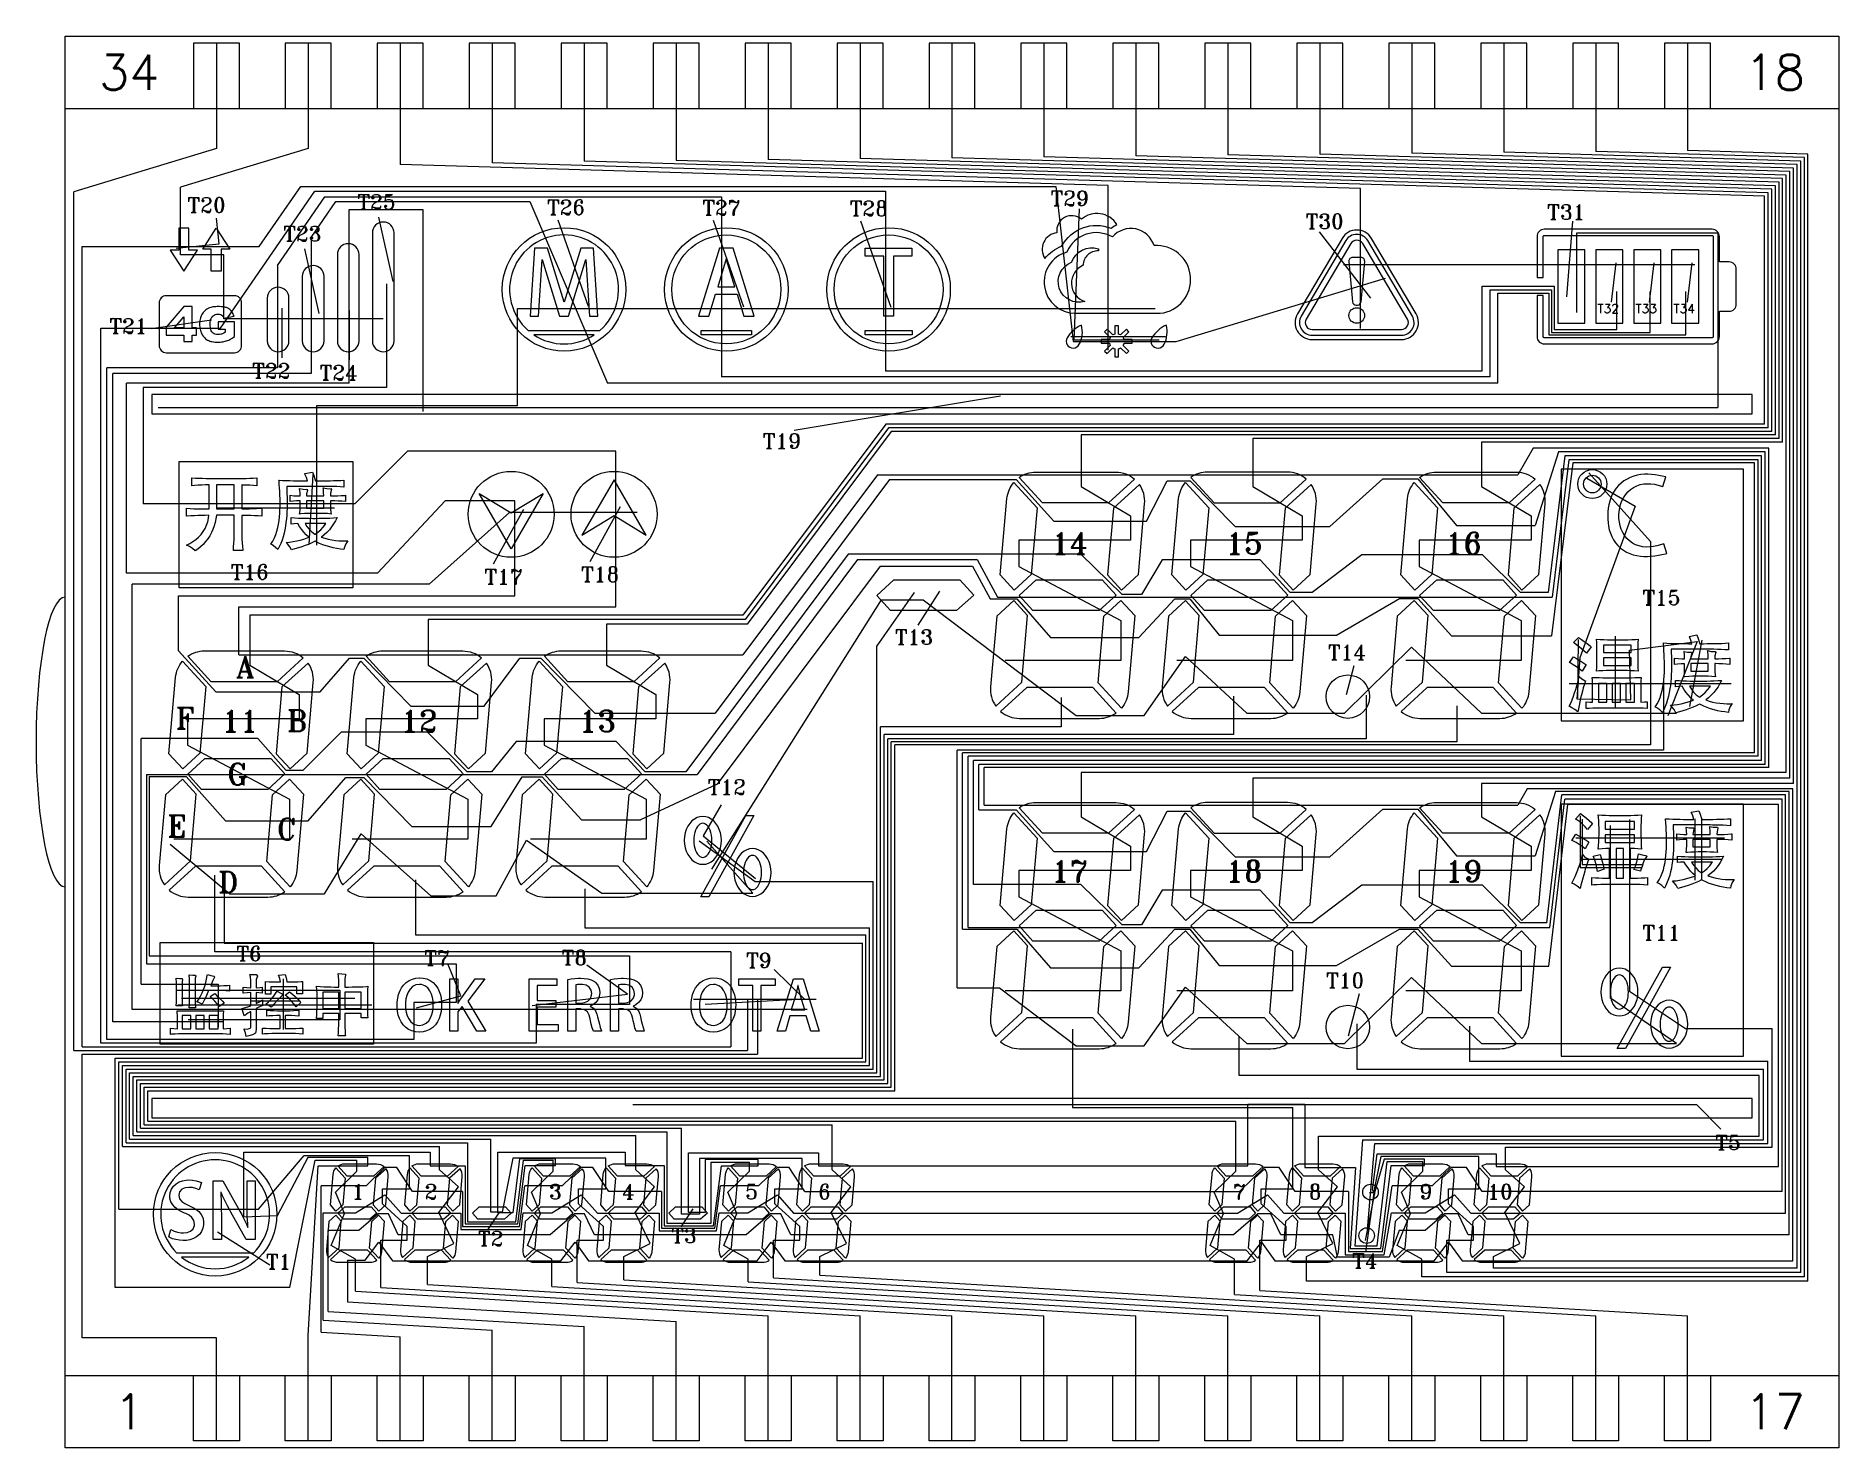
# Model space of a CAD drawing. Header units: inches. Extents: x 782 to 1065, y -130 to 27.
# Drawn here: x 943.52 to 993.32, y -11.52 to 27.48 of the extents above; entities that cross this region are included whole.
import ezdxf
from ezdxf.enums import TextEntityAlignment as Align

# ---------------------------------------------------------------- set-up
doc = ezdxf.new("R2010")
doc.units = ezdxf.units.IN
doc.header["$LTSCALE"] = 3
doc.header["$MEASUREMENT"] = 0
doc.layers.add('C', color=2, linetype='Continuous')
doc.layers.add('S', color=1, linetype='Continuous')
doc.layers.add('DIM', color=3, linetype='Continuous', lineweight=13)
doc.styles.add('ROMANS', font='romans')
doc.styles.get("Standard").update_dxf_attribs({"font": 'romant.shx'})

msp = doc.modelspace()

# ---------------------------------------------------------------- texts
at = {"style": 'ROMANS'}
for s, p in [('34', (946.097, 26.477)), ('18', (991.552, 26.477)), ('1', (946.097, -10.523)), ('17', (991.552, -10.523))]:
    msp.add_text(s, height=0.97, dxfattribs=at).set_placement(p, align=Align.MIDDLE)
at = {"layer": 'DIM'}
for s, height, p in [('T20', 0.4111, (947.704, 22.605)), ('T25', 0.4111, (952.397, 22.69)), ('T26', 0.4111, (957.636, 22.543)), ('T27', 0.4111, (961.925, 22.529)), ('T28', 0.4111, (965.997, 22.514)), ('T29', 0.4111, (971.543, 22.788)), ('T30', 0.4111, (978.59, 22.154)), ('T31', 0.4111, (985.262, 22.413)), ('T23', 0.4111, (950.35, 21.811)), ('T32', 0.2496, (986.65, 19.825)), ('T33', 0.2496, (987.699, 19.825)), ('T34', 0.2496, (988.749, 19.825)), ('T21', 0.4111, (945.545, 19.264)), ('T22', 0.4111, (949.491, 18.026)), ('T24', 0.4111, (951.354, 17.975)), ('T19', 0.4111, (963.594, 16.086)), ('14', 0.5945, (971.565, 13.168)), ('15', 0.5945, (976.382, 13.168)), ('16', 0.5945, (982.446, 13.168)), ('T16', 0.4111, (948.899, 12.47)), ('T17', 0.4111, (955.908, 12.338)), ('T18', 0.4111, (958.576, 12.405)), ('T15', 0.4111, (987.89, 11.76)), ('T13', 0.4111, (967.245, 10.671)), ('T14', 0.4111, (979.207, 10.246)), ('A', 0.595, (949.048, 9.754)), ('F', 0.595, (947.385, 8.337)), ('11', 0.5945, (948.65, 8.261)), ('B', 0.595, (950.453, 8.267)), ('12', 0.5945, (953.592, 8.261)), ('13', 0.5945, (958.521, 8.261)), ('G', 0.595, (948.803, 6.789)), ('T12', 0.4111, (962.075, 6.527)), ('E', 0.595, (947.148, 5.358)), ('C', 0.595, (950.174, 5.273)), ('17', 0.5945, (971.565, 4.11)), ('18', 0.5945, (976.382, 4.11)), ('19', 0.5945, (982.446, 4.11)), ('D', 0.595, (948.553, 3.807)), ('T11', 0.4111, (987.89, 2.502)), ('T6', 0.4111, (949.056, 1.928)), ('T7', 0.4111, (954.245, 1.804)), ('T8', 0.4111, (958.039, 1.817)), ('T9', 0.4111, (963.133, 1.742)), ('T10', 0.4111, (979.154, 1.186)), ('T5', 0.4111, (989.904, -3.291)), ('1', 0.411, (952.243, -4.65)), ('2', 0.411, (954.259, -4.65)), ('3', 0.411, (957.693, -4.65)), ('4', 0.411, (959.709, -4.65)), ('5', 0.411, (963.111, -4.65)), ('6', 0.411, (965.127, -4.65)), ('7', 0.411, (976.585, -4.65)), ('8', 0.411, (978.68, -4.65)), ('9', 0.411, (981.737, -4.65)), ('10', 0.4111, (983.608, -4.65)), ('T3', 0.4111, (961.065, -5.859)), ('T2', 0.4111, (955.726, -5.944)), ('T1', 0.4111, (949.869, -6.581)), ('T4', 0.4111, (979.875, -6.561))]:
    msp.add_text(s, height=height, dxfattribs=at).set_placement(p)

# ---------------------------------------------------------------- linework, layer by layer
for p, q in [((944.325, 25.477), (993.325, 25.477)), ((944.325, -9.523), (993.325, -9.523))]:
    msp.add_line(p, q)
for points in [[(944.325, -11.523), (944.325, 27.477), (993.325, 27.477), (993.325, -11.523)], [(947.87, 27.277), (947.87, 25.477), (949.14, 25.477), (949.14, 27.277)], [(950.41, 27.277), (950.41, 25.477), (951.68, 25.477), (951.68, 27.277)], [(952.95, 27.277), (952.95, 25.477), (954.22, 25.477), (954.22, 27.277)], [(955.49, 27.277), (955.49, 25.477), (956.76, 25.477), (956.76, 27.277)], [(958.03, 27.277), (958.03, 25.477), (959.3, 25.477), (959.3, 27.277)], [(960.57, 27.277), (960.57, 25.477), (961.84, 25.477), (961.84, 27.277)], [(963.11, 27.277), (963.11, 25.477), (964.38, 25.477), (964.38, 27.277)], [(965.65, 27.277), (965.65, 25.477), (966.92, 25.477), (966.92, 27.277)], [(968.19, 27.277), (968.19, 25.477), (969.46, 25.477), (969.46, 27.277)], [(970.73, 27.277), (970.73, 25.477), (972, 25.477), (972, 27.277)], [(973.27, 27.277), (973.27, 25.477), (974.54, 25.477), (974.54, 27.277)], [(975.81, 27.277), (975.81, 25.477), (977.08, 25.477), (977.08, 27.277)], [(978.35, 27.277), (978.35, 25.477), (979.62, 25.477), (979.62, 27.277)], [(980.89, 27.277), (980.89, 25.477), (982.16, 25.477), (982.16, 27.277)], [(983.43, 27.277), (983.43, 25.477), (984.7, 25.477), (984.7, 27.277)], [(985.97, 27.277), (985.97, 25.477), (987.24, 25.477), (987.24, 27.277)], [(988.51, 27.277), (988.51, 25.477), (989.78, 25.477), (989.78, 27.277)], [(947.231, 21.56), (947.606, 20.979), (947.981, 21.56), (947.744, 21.56), (947.744, 22.166), (947.467, 22.166), (947.467, 21.56)], [(948.128, 21.586), (948.503, 22.166), (948.878, 21.586), (948.642, 21.586), (948.642, 20.979), (948.364, 20.979), (948.364, 21.586)], [(957.502, 21.302), (957.984, 19.739), (958.233, 19.739), (958.715, 21.302), (958.814, 19.739), (959.046, 19.739), (958.927, 21.619), (958.569, 21.619), (958.109, 20.126), (957.648, 21.619), (957.29, 21.619), (957.171, 19.739), (957.403, 19.739)], [(963.078, 19.739), (963.359, 19.739), (962.781, 21.619), (962.402, 21.619), (961.824, 19.739), (962.105, 19.739), (962.293, 20.349), (962.89, 20.349)], [(967.21, 21.399), (967.21, 19.739), (966.939, 19.739), (966.939, 21.399), (966.428, 21.399), (966.428, 21.619), (967.72, 21.619), (967.72, 21.399)], [(986.305, 21.569), (985.556, 21.569), (985.556, 19.545), (986.305, 19.545)], [(987.355, 21.569), (986.605, 21.569), (986.605, 19.545), (987.355, 19.545)], [(988.404, 21.569), (987.655, 21.569), (987.655, 19.545), (988.404, 19.545)], [(989.453, 21.569), (988.704, 21.569), (988.704, 19.545), (989.453, 19.545)], [(962.355, 20.551), (962.828, 20.551), (962.591, 21.321)], [(947.123, 19.215), (947.603, 19.215), (947.603, 19.038), (947.833, 19.038), (947.833, 19.215), (947.952, 19.215), (947.952, 19.42), (947.833, 19.42), (947.833, 20.003), (947.603, 20.003), (947.123, 19.432)], [(948.75, 19.382), (948.75, 19.293), (948.742, 19.288), (948.708, 19.269), (948.676, 19.255), (948.647, 19.244), (948.624, 19.238), (948.589, 19.232), (948.554, 19.23), (948.543, 19.23), (948.507, 19.234), (948.473, 19.242), (948.443, 19.255), (948.416, 19.273), (948.393, 19.296), (948.381, 19.311), (948.366, 19.336), (948.355, 19.364), (948.346, 19.396), (948.34, 19.432), (948.336, 19.472), (948.334, 19.516), (948.335, 19.538), (948.338, 19.579), (948.343, 19.616), (948.351, 19.65), (948.362, 19.68), (948.376, 19.706), (948.392, 19.728), (948.393, 19.73), (948.418, 19.753), (948.445, 19.771), (948.475, 19.785), (948.509, 19.792), (948.545, 19.795), (948.554, 19.795), (948.591, 19.791), (948.624, 19.781), (948.652, 19.766), (948.677, 19.745), (948.697, 19.718), (948.711, 19.684), (948.994, 19.735), (948.983, 19.768), (948.97, 19.802), (948.954, 19.832), (948.936, 19.861), (948.917, 19.887), (948.904, 19.9), (948.879, 19.924), (948.851, 19.944), (948.82, 19.961), (948.787, 19.975), (948.768, 19.981), (948.741, 19.988), (948.71, 19.993), (948.675, 19.998), (948.638, 20.001), (948.596, 20.003), (948.552, 20.003), (948.526, 20.003), (948.486, 20.001), (948.448, 19.998), (948.412, 19.993), (948.379, 19.987), (948.348, 19.978), (948.319, 19.969), (948.292, 19.957), (948.276, 19.949), (948.245, 19.931), (948.216, 19.912), (948.19, 19.89), (948.165, 19.866), (948.143, 19.84), (948.123, 19.813), (948.104, 19.781), (948.089, 19.752), (948.076, 19.722), (948.065, 19.69), (948.057, 19.657), (948.049, 19.623), (948.045, 19.587), (948.042, 19.551), (948.041, 19.513), (948.041, 19.484), (948.044, 19.448), (948.048, 19.412), (948.055, 19.378), (948.063, 19.344), (948.073, 19.312), (948.085, 19.281), (948.1, 19.251), (948.117, 19.221), (948.136, 19.191), (948.158, 19.164), (948.182, 19.139), (948.207, 19.117), (948.235, 19.097), (948.264, 19.08), (948.268, 19.078), (948.296, 19.065), (948.325, 19.053), (948.356, 19.044), (948.389, 19.036), (948.423, 19.03), (948.46, 19.025), (948.499, 19.023), (948.539, 19.022), (948.573, 19.022), (948.611, 19.024), (948.647, 19.027), (948.682, 19.032), (948.715, 19.038), (948.747, 19.046), (948.777, 19.054), (948.788, 19.058), (948.816, 19.068), (948.845, 19.081), (948.875, 19.095), (948.906, 19.112), (948.939, 19.131), (948.972, 19.152), (949.006, 19.175), (949.006, 19.58), (948.554, 19.58), (948.554, 19.382)], [(947.35, 19.42), (947.603, 19.718), (947.603, 19.42)], [(963.29, 19.346), (963.29, 19.226), (961.892, 19.226), (961.892, 19.346)], [(967.723, 19.346), (967.723, 19.226), (966.425, 19.226), (966.425, 19.346)], [(990.925, 17.576), (946.725, 17.576), (946.725, 17.046), (990.925, 17.046)], [(948.325, 15.256), (948.425, 15.255), (948.525, 15.254), (948.625, 15.254), (948.725, 15.254), (948.825, 15.254), (948.925, 15.254), (949.025, 15.254), (949.125, 15.255), (949.225, 15.256), (949.325, 15.258), (949.425, 15.26), (949.524, 15.265), (949.624, 15.277), (949.626, 15.277), (949.626, 15.054), (949.527, 15.064), (949.427, 15.07), (949.327, 15.073), (949.227, 15.075), (949.211, 15.076), (949.211, 14.419), (949.311, 14.42), (949.411, 14.422), (949.511, 14.425), (949.611, 14.43), (949.711, 14.436), (949.757, 14.44), (949.757, 14.219), (949.657, 14.224), (949.557, 14.228), (949.457, 14.231), (949.357, 14.233), (949.257, 14.235), (949.211, 14.236), (949.211, 13.681), (949.213, 13.581), (949.218, 13.481), (949.224, 13.381), (949.233, 13.281), (949.235, 13.266), (948.974, 13.266), (948.983, 13.365), (948.99, 13.465), (948.995, 13.565), (948.998, 13.665), (948.998, 13.681), (948.998, 14.238), (948.506, 14.238), (948.495, 14.139), (948.476, 14.041), (948.448, 13.945), (948.412, 13.851), (948.37, 13.761), (948.321, 13.673), (948.266, 13.59), (948.205, 13.511), (948.138, 13.436), (948.066, 13.367), (947.989, 13.304), (947.92, 13.256), (947.85, 13.326), (947.766, 13.381), (947.681, 13.417), (947.771, 13.46), (947.857, 13.511), (947.938, 13.57), (948.013, 13.636), (948.081, 13.709), (948.141, 13.789), (948.193, 13.874), (948.236, 13.965), (948.268, 14.059), (948.29, 14.157), (948.3, 14.238), (948.2, 14.237), (948.1, 14.234), (948, 14.231), (947.9, 14.226), (947.8, 14.221), (947.701, 14.214), (947.681, 14.212), (947.681, 14.433), (947.78, 14.426), (947.88, 14.422), (947.98, 14.419), (948.08, 14.417), (948.18, 14.416), (948.28, 14.416), (948.303, 14.416), (948.303, 15.078), (948.203, 15.076), (948.103, 15.074), (948.003, 15.07), (947.903, 15.063), (947.826, 15.054), (947.826, 15.277), (947.925, 15.268), (948.025, 15.263), (948.125, 15.26), (948.225, 15.257)], [(948.509, 15.078), (948.509, 14.416), (948.998, 14.416), (948.998, 15.078)], [(951.193, 15.336), (951.226, 15.242), (951.245, 15.19), (951.345, 15.19), (951.445, 15.191), (951.545, 15.192), (951.645, 15.194), (951.745, 15.196), (951.845, 15.199), (951.945, 15.204), (952.03, 15.211), (952.03, 15.016), (951.93, 15.024), (951.83, 15.03), (951.73, 15.034), (951.63, 15.036), (951.53, 15.037), (951.472, 15.037), (950.448, 15.037), (950.452, 14.937), (950.456, 14.837), (950.458, 14.738), (950.459, 14.638), (950.459, 14.538), (950.457, 14.438), (950.453, 14.338), (950.447, 14.238), (950.439, 14.138), (950.428, 14.039), (950.415, 13.94), (950.397, 13.841), (950.376, 13.743), (950.351, 13.647), (950.321, 13.551), (950.285, 13.458), (950.244, 13.367), (950.206, 13.294), (950.132, 13.362), (950.05, 13.419), (950.009, 13.441), (950.063, 13.525), (950.108, 13.614), (950.146, 13.707), (950.178, 13.802), (950.203, 13.898), (950.222, 13.996), (950.237, 14.095), (950.249, 14.195), (950.257, 14.294), (950.262, 14.394), (950.264, 14.494), (950.265, 14.594), (950.263, 14.694), (950.26, 14.794), (950.256, 14.894), (950.25, 14.994), (950.244, 15.094), (950.236, 15.193), (950.234, 15.211), (950.334, 15.204), (950.434, 15.199), (950.534, 15.196), (950.634, 15.193), (950.734, 15.192), (950.834, 15.191), (950.934, 15.19), (951.022, 15.19), (950.994, 15.285), (950.953, 15.377), (950.946, 15.391), (951.162, 15.431)], [(951.572, 14.285), (951.473, 14.29), (951.373, 14.292), (951.273, 14.293), (951.24, 14.293), (951.14, 14.292), (951.04, 14.291), (950.94, 14.287), (950.841, 14.278), (950.806, 14.273), (950.818, 14.373), (950.822, 14.473), (950.822, 14.504), (950.822, 14.637), (950.722, 14.634), (950.623, 14.627), (950.545, 14.618), (950.545, 14.791), (950.644, 14.78), (950.744, 14.774), (950.822, 14.772), (950.818, 14.872), (950.804, 14.971), (950.802, 14.978), (950.9, 14.96), (951, 14.955), (951.015, 14.957), (951.022, 14.926), (950.996, 14.831), (950.993, 14.772), (951.47, 14.772), (951.469, 14.872), (951.462, 14.971), (951.456, 15), (951.554, 14.978), (951.653, 14.974), (951.67, 14.976), (951.681, 14.95), (951.659, 14.853), (951.655, 14.772), (951.755, 14.774), (951.855, 14.777), (951.955, 14.782), (952.055, 14.789), (952.07, 14.791), (952.07, 14.618), (951.97, 14.627), (951.871, 14.633), (951.771, 14.637), (951.671, 14.639), (951.655, 14.639), (951.655, 14.518), (951.657, 14.418), (951.665, 14.319), (951.672, 14.273)], [(959.49, 14.229), (960.375, 13.691), (959.49, 15.221), (958.604, 13.691)], [(988.445, 15.32), (988.347, 15.341), (988.249, 15.357), (988.15, 15.37), (988.05, 15.376), (987.95, 15.375), (987.85, 15.365), (987.752, 15.346), (987.656, 15.319), (987.562, 15.284), (987.472, 15.241), (987.386, 15.19), (987.306, 15.13), (987.233, 15.062), (987.168, 14.986), (987.112, 14.903), (987.065, 14.815), (987.025, 14.723), (986.994, 14.629), (986.97, 14.532), (986.952, 14.433), (986.942, 14.334), (986.937, 14.234), (986.939, 14.134), (986.947, 14.034), (986.961, 13.935), (986.982, 13.837), (987.012, 13.742), (987.05, 13.649), (987.097, 13.561), (987.153, 13.479), (987.219, 13.403), (987.292, 13.335), (987.372, 13.276), (987.458, 13.224), (987.549, 13.182), (987.643, 13.149), (987.74, 13.125), (987.839, 13.11), (987.938, 13.102), (988.038, 13.101), (988.138, 13.107), (988.238, 13.118), (988.336, 13.134), (988.435, 13.152), (988.533, 13.172), (988.573, 13.18), (988.49, 13.447), (988.393, 13.419), (988.296, 13.395), (988.198, 13.375), (988.099, 13.364), (987.999, 13.362), (987.9, 13.371), (987.802, 13.392), (987.707, 13.424), (987.618, 13.47), (987.537, 13.529), (987.466, 13.599), (987.405, 13.678), (987.354, 13.764), (987.313, 13.855), (987.282, 13.95), (987.26, 14.047), (987.248, 14.147), (987.245, 14.247), (987.253, 14.346), (987.27, 14.445), (987.295, 14.541), (987.331, 14.635), (987.375, 14.724), (987.43, 14.808), (987.494, 14.884), (987.569, 14.951), (987.652, 15.007), (987.741, 15.052), (987.835, 15.085), (987.933, 15.105), (988.033, 15.112), (988.133, 15.109), (988.232, 15.096), (988.329, 15.074), (988.425, 15.045), (988.457, 15.034), (988.543, 15.298)], [(951.47, 14.639), (950.993, 14.639), (950.993, 14.435), (951.47, 14.435)], [(955.763, 14.841), (956.648, 14.303), (957.533, 14.841), (956.648, 13.311)], [(951.145, 13.478), (951.054, 13.436), (950.961, 13.4), (950.866, 13.366), (950.771, 13.336), (950.675, 13.309), (950.58, 13.284), (950.533, 13.372), (950.47, 13.45), (950.429, 13.491), (950.529, 13.498), (950.628, 13.512), (950.726, 13.532), (950.823, 13.555), (950.919, 13.583), (951.014, 13.615), (951.062, 13.633), (950.987, 13.7), (950.92, 13.773), (950.858, 13.852), (950.801, 13.934), (950.754, 14.013), (950.654, 14.006), (950.571, 13.998), (950.571, 14.176), (950.671, 14.169), (950.77, 14.164), (950.87, 14.161), (950.97, 14.158), (951.07, 14.156), (951.17, 14.155), (951.238, 14.155), (951.338, 14.156), (951.438, 14.157), (951.538, 14.16), (951.638, 14.163), (951.738, 14.169), (951.838, 14.176), (951.84, 14.176), (951.793, 14.088), (951.743, 14.001), (951.687, 13.918), (951.626, 13.839), (951.558, 13.766), (951.484, 13.698), (951.406, 13.637), (951.403, 13.635), (951.498, 13.603), (951.595, 13.577), (951.693, 13.557), (951.792, 13.543), (951.891, 13.535), (951.991, 13.531), (952.091, 13.532), (952.137, 13.534), (952.08, 13.452), (952.043, 13.359), (952.03, 13.294), (951.93, 13.306), (951.832, 13.321), (951.733, 13.34), (951.636, 13.364), (951.54, 13.392), (951.446, 13.425), (951.354, 13.463), (951.264, 13.507), (951.233, 13.524)], [(951.008, 13.93), (951.071, 13.852), (951.142, 13.782), (951.221, 13.722), (951.23, 13.716), (951.312, 13.774), (951.388, 13.839), (951.456, 13.912), (951.517, 13.991), (951.532, 14.015), (950.955, 14.015)], [(967.216, 12.455), (969.04, 12.455), (969.424, 12.036), (968.954, 11.605), (967.129, 11.605), (966.746, 12.024)], [(973.357, 12.036), (972.887, 11.605), (971.062, 11.605), (970.679, 12.024), (971.149, 12.455), (972.974, 12.455)], [(978.099, 12.036), (977.629, 11.605), (975.804, 11.605), (975.42, 12.024), (975.891, 12.455), (977.715, 12.455)], [(982.213, 12.455), (984.037, 12.455), (984.421, 12.036), (983.951, 11.605), (982.126, 11.605), (981.743, 12.024)], [(986.21, 10.811), (986.291, 10.754), (986.372, 10.694), (986.45, 10.632), (986.484, 10.604), (986.35, 10.43), (986.277, 10.499), (986.201, 10.564), (986.123, 10.626), (986.043, 10.686), (985.991, 10.722), (986.126, 10.867)], [(987.676, 9.942), (987.576, 9.946), (987.476, 9.948), (987.376, 9.949), (987.276, 9.949), (987.203, 9.949), (987.103, 9.949), (987.003, 9.949), (986.903, 9.948), (986.803, 9.945), (986.703, 9.94), (986.632, 9.933), (986.638, 10.032), (986.639, 10.122), (986.639, 10.628), (986.637, 10.728), (986.632, 10.82), (986.731, 10.81), (986.831, 10.805), (986.931, 10.802), (987.031, 10.801), (987.131, 10.801), (987.203, 10.801), (987.303, 10.801), (987.403, 10.801), (987.503, 10.803), (987.603, 10.806), (987.703, 10.812), (987.775, 10.82), (987.769, 10.72), (987.768, 10.628), (987.768, 10.122), (987.77, 10.022), (987.775, 9.933)], [(986.817, 10.45), (987.587, 10.45), (987.587, 10.649), (986.817, 10.649)], [(990.171, 10.526), (990.071, 10.532), (989.971, 10.536), (989.871, 10.538), (989.771, 10.539), (989.713, 10.539), (988.688, 10.539), (988.693, 10.439), (988.697, 10.34), (988.699, 10.24), (988.7, 10.14), (988.7, 10.04), (988.698, 9.94), (988.694, 9.84), (988.688, 9.74), (988.68, 9.64), (988.669, 9.541), (988.655, 9.442), (988.638, 9.343), (988.617, 9.245), (988.592, 9.149), (988.561, 9.053), (988.526, 8.96), (988.485, 8.869), (988.447, 8.796), (988.373, 8.864), (988.291, 8.921), (988.25, 8.943), (988.303, 9.027), (988.349, 9.116), (988.387, 9.209), (988.418, 9.304), (988.443, 9.4), (988.463, 9.498), (988.478, 9.597), (988.489, 9.697), (988.497, 9.796), (988.502, 9.896), (988.505, 9.996), (988.505, 10.096), (988.504, 10.196), (988.501, 10.296), (988.497, 10.396), (988.491, 10.496), (988.484, 10.596), (988.477, 10.695), (988.475, 10.713), (988.575, 10.706), (988.675, 10.701), (988.775, 10.698), (988.875, 10.695), (988.975, 10.694), (989.075, 10.693), (989.175, 10.692), (989.263, 10.692), (989.234, 10.787), (989.194, 10.879), (989.187, 10.893), (989.402, 10.933), (989.433, 10.838), (989.466, 10.744), (989.486, 10.692), (989.586, 10.692), (989.686, 10.693), (989.786, 10.694), (989.886, 10.696), (989.986, 10.698), (990.086, 10.701), (990.186, 10.706), (990.27, 10.713), (990.27, 10.519)], [(989.059, 10.374), (989.045, 10.473), (989.042, 10.48), (989.14, 10.462), (989.24, 10.457), (989.256, 10.459), (989.263, 10.428), (989.237, 10.333), (989.234, 10.274), (989.711, 10.274), (989.71, 10.374), (989.702, 10.474), (989.697, 10.502), (989.794, 10.48), (989.894, 10.476), (989.91, 10.478), (989.922, 10.452), (989.9, 10.355), (989.896, 10.274), (989.996, 10.276), (990.096, 10.279), (990.196, 10.284), (990.295, 10.291), (990.311, 10.293), (990.311, 10.12), (990.211, 10.129), (990.111, 10.135), (990.011, 10.139), (989.912, 10.141), (989.896, 10.141), (989.896, 10.02), (989.898, 9.92), (989.906, 9.821), (989.913, 9.776), (989.813, 9.787), (989.713, 9.792), (989.613, 9.794), (989.513, 9.795), (989.481, 9.795), (989.381, 9.795), (989.281, 9.793), (989.181, 9.789), (989.081, 9.78), (989.046, 9.776), (989.058, 9.875), (989.063, 9.975), (989.063, 10.006), (989.063, 10.139), (988.963, 10.136), (988.863, 10.129), (988.786, 10.12), (988.786, 10.293), (988.885, 10.282), (988.985, 10.276), (989.063, 10.274)], [(986.077, 10.28), (986.163, 10.228), (986.247, 10.175), (986.33, 10.12), (986.338, 10.115), (986.231, 9.937), (986.152, 9.999), (986.071, 10.056), (985.987, 10.111), (985.9, 10.16), (985.882, 10.17), (985.991, 10.331)], [(986.817, 10.094), (987.587, 10.094), (987.587, 10.3), (986.817, 10.3)], [(989.711, 10.141), (989.234, 10.141), (989.234, 9.937), (989.711, 9.937)], [(986.294, 9.57), (986.264, 9.474), (986.238, 9.378), (986.212, 9.281), (986.189, 9.184), (986.166, 9.086), (986.145, 8.989), (986.126, 8.89), (986.112, 8.81), (986.032, 8.87), (985.948, 8.925), (985.875, 8.962), (985.919, 9.052), (985.956, 9.145), (985.991, 9.239), (986.023, 9.333), (986.054, 9.428), (986.083, 9.524), (986.11, 9.62), (986.135, 9.717), (986.15, 9.785), (986.224, 9.718), (986.311, 9.67), (986.326, 9.664)], [(986.445, 9.081), (986.516, 9.078), (986.516, 9.574), (986.513, 9.674), (986.504, 9.762), (986.604, 9.757), (986.704, 9.754), (986.804, 9.752), (986.904, 9.751), (987.004, 9.75), (987.104, 9.75), (987.184, 9.75), (987.284, 9.75), (987.384, 9.75), (987.484, 9.751), (987.584, 9.752), (987.684, 9.754), (987.784, 9.757), (987.861, 9.762), (987.852, 9.662), (987.851, 9.574), (987.851, 9.078), (987.951, 9.082), (988.024, 9.085), (988.024, 8.9), (987.924, 8.907), (987.824, 8.91), (987.724, 8.911), (987.624, 8.912), (987.524, 8.912), (987.424, 8.912), (987.324, 8.912), (987.227, 8.912), (987.127, 8.912), (987.027, 8.912), (986.927, 8.912), (986.827, 8.912), (986.727, 8.911), (986.627, 8.91), (986.527, 8.908), (986.428, 8.905), (986.345, 8.9), (986.345, 9.085)], [(986.682, 9.078), (986.909, 9.078), (986.909, 9.589), (986.682, 9.589)], [(987.287, 9.589), (987.061, 9.589), (987.061, 9.078), (987.287, 9.078)], [(987.68, 9.589), (987.441, 9.589), (987.441, 9.078), (987.68, 9.078)], [(988.895, 9.508), (988.812, 9.5), (988.812, 9.678), (988.911, 9.671), (989.011, 9.666), (989.111, 9.663), (989.211, 9.66), (989.311, 9.658), (989.411, 9.658), (989.479, 9.657), (989.579, 9.658), (989.679, 9.659), (989.779, 9.662), (989.879, 9.665), (989.979, 9.671), (990.078, 9.678), (990.081, 9.678), (990.034, 9.59), (989.984, 9.503), (989.928, 9.42), (989.867, 9.341), (989.799, 9.268), (989.725, 9.2), (989.646, 9.139), (989.644, 9.137), (989.739, 9.105), (989.835, 9.079), (989.933, 9.059), (990.032, 9.045), (990.132, 9.037), (990.232, 9.034), (990.332, 9.034), (990.378, 9.036), (990.321, 8.954), (990.283, 8.861), (990.27, 8.796), (990.171, 8.808), (990.072, 8.823), (989.974, 8.842), (989.877, 8.866), (989.781, 8.894), (989.687, 8.927), (989.594, 8.965), (989.505, 9.009), (989.474, 9.026), (989.385, 8.98), (989.294, 8.939), (989.201, 8.902), (989.107, 8.868), (989.012, 8.838), (988.916, 8.811), (988.821, 8.786), (988.774, 8.874), (988.711, 8.952), (988.67, 8.993), (988.769, 9), (988.868, 9.014), (988.967, 9.034), (989.064, 9.057), (989.16, 9.085), (989.255, 9.117), (989.303, 9.135), (989.228, 9.202), (989.161, 9.276), (989.099, 9.354), (989.041, 9.436), (988.994, 9.515)], [(989.249, 9.432), (989.311, 9.354), (989.383, 9.284), (989.462, 9.224), (989.471, 9.218), (989.552, 9.276), (989.628, 9.341), (989.697, 9.414), (989.758, 9.493), (989.773, 9.517), (989.196, 9.517)], [(948.185, 7.518), (950.01, 7.518), (950.394, 7.099), (949.923, 6.668), (948.099, 6.668), (947.715, 7.087)], [(953.111, 7.518), (954.935, 7.518), (955.319, 7.099), (954.849, 6.668), (953.024, 6.668), (952.64, 7.087)], [(958.037, 7.518), (959.861, 7.518), (960.245, 7.099), (959.774, 6.668), (957.95, 6.668), (957.566, 7.087)], [(986.269, 5.937), (986.347, 5.874), (986.423, 5.809), (986.498, 5.742), (986.516, 5.725), (986.378, 5.564), (986.312, 5.638), (986.24, 5.708), (986.163, 5.772), (986.082, 5.83), (986.051, 5.849), (986.19, 5.998)], [(989.643, 5.837), (989.743, 5.838), (989.843, 5.839), (989.943, 5.841), (990.043, 5.843), (990.143, 5.846), (990.243, 5.851), (990.327, 5.858), (990.327, 5.664), (990.228, 5.671), (990.128, 5.677), (990.028, 5.681), (989.928, 5.683), (989.828, 5.684), (989.77, 5.685), (988.745, 5.685), (988.75, 5.585), (988.754, 5.485), (988.756, 5.385), (988.757, 5.285), (988.757, 5.185), (988.755, 5.085), (988.751, 4.985), (988.745, 4.885), (988.737, 4.785), (988.726, 4.686), (988.712, 4.587), (988.695, 4.488), (988.674, 4.391), (988.649, 4.294), (988.618, 4.199), (988.583, 4.105), (988.542, 4.014), (988.504, 3.941), (988.43, 4.009), (988.348, 4.066), (988.307, 4.088), (988.36, 4.173), (988.406, 4.261), (988.444, 4.354), (988.475, 4.449), (988.5, 4.546), (988.52, 4.644), (988.535, 4.742), (988.546, 4.842), (988.554, 4.942), (988.559, 5.041), (988.562, 5.141), (988.562, 5.241), (988.561, 5.341), (988.558, 5.441), (988.554, 5.541), (988.548, 5.641), (988.541, 5.741), (988.534, 5.841), (988.532, 5.858), (988.632, 5.851), (988.732, 5.846), (988.832, 5.843), (988.932, 5.841), (989.032, 5.839), (989.132, 5.838), (989.232, 5.837), (989.32, 5.837), (989.291, 5.933), (989.251, 6.024), (989.244, 6.038), (989.459, 6.079), (989.49, 5.984), (989.523, 5.889), (989.543, 5.837)], [(962.1, 4.631), (962.174, 4.67), (962.242, 4.724), (962.304, 4.792), (962.356, 4.871), (962.398, 4.959), (962.429, 5.055), (962.447, 5.156), (962.454, 5.26), (962.447, 5.363), (962.429, 5.464), (962.398, 5.56), (962.356, 5.648), (962.304, 5.727), (962.242, 5.795), (962.174, 5.849), (962.1, 5.889), (962.021, 5.913), (961.941, 5.921), (961.861, 5.913), (961.783, 5.889), (961.708, 5.849), (961.64, 5.795), (961.579, 5.727), (961.527, 5.648), (961.485, 5.56), (961.454, 5.464), (961.435, 5.363), (961.429, 5.26), (961.435, 5.156), (961.454, 5.055), (961.485, 4.959), (961.527, 4.871), (961.579, 4.792), (961.64, 4.724), (961.708, 4.67), (961.783, 4.631), (961.861, 4.606), (961.941, 4.598), (962.021, 4.606)], [(961.794, 4.877), (961.828, 4.838), (961.864, 4.81), (961.902, 4.792), (961.941, 4.787), (961.98, 4.792), (962.018, 4.81), (962.055, 4.838), (962.088, 4.877), (962.118, 4.925), (962.144, 4.982), (962.164, 5.045), (962.179, 5.113), (962.188, 5.186), (962.191, 5.26), (962.188, 5.334), (962.179, 5.406), (962.164, 5.474), (962.144, 5.538), (962.118, 5.594), (962.088, 5.642), (962.055, 5.681), (962.018, 5.709), (961.98, 5.727), (961.941, 5.733), (961.902, 5.727), (961.864, 5.709), (961.828, 5.681), (961.794, 5.642), (961.764, 5.594), (961.739, 5.538), (961.718, 5.474), (961.703, 5.406), (961.694, 5.334), (961.691, 5.26), (961.694, 5.186), (961.703, 5.113), (961.718, 5.045), (961.739, 4.982), (961.764, 4.925)], [(963.13, 5.95), (963.355, 5.95), (962.109, 3.699), (961.884, 3.699)], [(987.773, 5.024), (987.673, 5.032), (987.573, 5.037), (987.559, 5.037), (987.559, 4.214), (987.659, 4.215), (987.759, 4.218), (987.859, 4.222), (987.959, 4.229), (988.032, 4.235), (988.032, 4.022), (987.932, 4.031), (987.832, 4.036), (987.732, 4.039), (987.632, 4.041), (987.532, 4.042), (987.432, 4.043), (987.332, 4.043), (987.248, 4.044), (987.148, 4.043), (987.048, 4.043), (986.948, 4.042), (986.848, 4.04), (986.748, 4.038), (986.648, 4.034), (986.549, 4.028), (986.496, 4.022), (986.496, 4.235), (986.596, 4.227), (986.696, 4.221), (986.796, 4.217), (986.896, 4.215), (986.983, 4.214), (986.983, 5.037), (986.883, 5.034), (986.783, 5.027), (986.683, 5.019), (986.677, 5.018), (986.685, 5.118), (986.691, 5.217), (986.695, 5.317), (986.698, 5.417), (986.698, 5.498), (986.698, 5.598), (986.695, 5.698), (986.69, 5.797), (986.684, 5.897), (986.677, 5.968), (986.777, 5.959), (986.876, 5.954), (986.976, 5.951), (987.076, 5.949), (987.176, 5.948), (987.275, 5.948), (987.375, 5.948), (987.475, 5.949), (987.575, 5.951), (987.675, 5.954), (987.774, 5.959), (987.872, 5.968), (987.865, 5.868), (987.86, 5.768), (987.856, 5.668), (987.854, 5.568), (987.854, 5.495), (987.854, 5.395), (987.857, 5.295), (987.861, 5.195), (987.866, 5.095), (987.872, 5.014)], [(986.869, 5.785), (986.869, 5.571), (987.676, 5.571), (987.676, 5.785)], [(989.116, 5.519), (989.102, 5.618), (989.099, 5.626), (989.197, 5.607), (989.297, 5.603), (989.313, 5.604), (989.32, 5.573), (989.294, 5.478), (989.291, 5.419), (989.768, 5.419), (989.767, 5.519), (989.759, 5.619), (989.754, 5.647), (989.851, 5.625), (989.951, 5.621), (989.967, 5.623), (989.979, 5.597), (989.957, 5.501), (989.953, 5.419), (990.053, 5.421), (990.153, 5.424), (990.253, 5.429), (990.352, 5.436), (990.368, 5.438), (990.368, 5.265), (990.268, 5.274), (990.168, 5.28), (990.068, 5.284), (989.969, 5.286), (989.953, 5.286), (989.953, 5.165), (989.955, 5.065), (989.963, 4.966), (989.97, 4.921), (989.87, 4.932), (989.77, 4.937), (989.67, 4.939), (989.57, 4.94), (989.538, 4.94), (989.438, 4.94), (989.338, 4.938), (989.238, 4.934), (989.138, 4.926), (989.103, 4.921), (989.115, 5.02), (989.12, 5.12), (989.12, 5.151), (989.12, 5.284), (989.02, 5.281), (988.92, 5.274), (988.843, 5.265), (988.843, 5.438), (988.942, 5.427), (989.042, 5.421), (989.12, 5.419)], [(963.474, 3.742), (963.548, 3.782), (963.617, 3.836), (963.678, 3.903), (963.73, 3.982), (963.772, 4.071), (963.803, 4.166), (963.822, 4.267), (963.828, 4.371), (963.822, 4.474), (963.803, 4.575), (963.772, 4.671), (963.73, 4.76), (963.678, 4.838), (963.617, 4.906), (963.548, 4.96), (963.474, 5), (963.396, 5.024), (963.316, 5.032), (963.235, 5.024), (963.157, 5), (963.083, 4.96), (963.014, 4.906), (962.953, 4.838), (962.901, 4.76), (962.859, 4.671), (962.828, 4.575), (962.809, 4.474), (962.803, 4.371), (962.809, 4.267), (962.828, 4.166), (962.859, 4.071), (962.901, 3.982), (962.953, 3.903), (963.014, 3.836), (963.083, 3.782), (963.157, 3.742), (963.235, 3.718), (963.316, 3.709), (963.396, 3.718)], [(986.14, 5.385), (986.227, 5.335), (986.311, 5.282), (986.395, 5.227), (986.418, 5.211), (986.311, 5.026), (986.233, 5.088), (986.151, 5.145), (986.066, 5.197), (985.977, 5.244), (985.942, 5.26), (986.053, 5.434)], [(987.676, 5.201), (987.676, 5.409), (986.869, 5.409), (986.869, 5.201)], [(987.168, 4.214), (987.377, 4.214), (987.377, 5.037), (987.168, 5.037)], [(989.768, 5.286), (989.291, 5.286), (989.291, 5.082), (989.768, 5.082)], [(963.238, 4.821), (963.202, 4.792), (963.168, 4.753), (963.139, 4.705), (963.113, 4.649), (963.093, 4.586), (963.078, 4.517), (963.068, 4.445), (963.065, 4.371), (963.068, 4.297), (963.078, 4.225), (963.093, 4.156), (963.113, 4.093), (963.139, 4.036), (963.168, 3.988), (963.202, 3.949), (963.238, 3.921), (963.276, 3.904), (963.316, 3.898), (963.355, 3.904), (963.393, 3.921), (963.429, 3.949), (963.463, 3.988), (963.493, 4.036), (963.518, 4.093), (963.539, 4.156), (963.554, 4.225), (963.563, 4.297), (963.566, 4.371), (963.563, 4.445), (963.554, 4.517), (963.539, 4.586), (963.518, 4.649), (963.493, 4.705), (963.463, 4.753), (963.429, 4.792), (963.393, 4.821), (963.355, 4.838), (963.316, 4.844), (963.276, 4.838)], [(986.378, 4.652), (986.348, 4.557), (986.319, 4.461), (986.302, 4.406), (986.275, 4.31), (986.247, 4.214), (986.221, 4.118), (986.195, 4.021), (986.172, 3.93), (986.095, 3.993), (986.012, 4.049), (985.946, 4.081), (985.993, 4.17), (986.035, 4.26), (986.074, 4.352), (986.11, 4.445), (986.131, 4.501), (986.164, 4.595), (986.194, 4.691), (986.221, 4.787), (986.243, 4.871), (986.31, 4.798), (986.398, 4.751), (986.414, 4.746)], [(986.76, 4.775), (986.786, 4.679), (986.809, 4.582), (986.831, 4.484), (986.836, 4.461), (986.653, 4.397), (986.637, 4.495), (986.616, 4.593), (986.589, 4.689), (986.554, 4.783), (986.537, 4.823), (986.731, 4.871)], [(987.958, 4.729), (987.921, 4.636), (987.887, 4.542), (987.855, 4.448), (987.842, 4.408), (987.661, 4.458), (987.703, 4.549), (987.737, 4.643), (987.764, 4.74), (987.783, 4.838), (987.79, 4.89), (987.885, 4.861), (987.983, 4.84), (988.01, 4.836), (988.015, 4.81)], [(990.289, 4.179), (990.389, 4.18), (990.435, 4.181), (990.378, 4.099), (990.34, 4.007), (990.327, 3.941), (990.228, 3.953), (990.129, 3.969), (990.031, 3.988), (989.934, 4.011), (989.838, 4.039), (989.744, 4.072), (989.651, 4.111), (989.562, 4.155), (989.531, 4.171), (989.442, 4.125), (989.351, 4.084), (989.258, 4.047), (989.164, 4.014), (989.069, 3.983), (988.973, 3.956), (988.878, 3.932), (988.831, 4.019), (988.768, 4.097), (988.727, 4.138), (988.826, 4.146), (988.925, 4.16), (989.024, 4.179), (989.121, 4.202), (989.217, 4.23), (989.312, 4.262), (989.36, 4.281), (989.285, 4.347), (989.218, 4.421), (989.156, 4.499), (989.098, 4.581), (989.051, 4.66), (988.952, 4.653), (988.869, 4.645), (988.869, 4.823), (988.968, 4.816), (989.068, 4.812), (989.168, 4.808), (989.268, 4.805), (989.368, 4.804), (989.468, 4.803), (989.536, 4.803), (989.636, 4.803), (989.736, 4.804), (989.836, 4.807), (989.936, 4.811), (990.036, 4.816), (990.135, 4.823), (990.138, 4.823), (990.091, 4.735), (990.041, 4.649), (989.985, 4.565), (989.924, 4.486), (989.856, 4.413), (989.782, 4.346), (989.703, 4.284), (989.701, 4.283), (989.796, 4.25), (989.892, 4.224), (989.99, 4.204), (990.089, 4.19), (990.189, 4.182)], [(989.306, 4.577), (989.368, 4.499), (989.44, 4.429), (989.519, 4.369), (989.528, 4.363), (989.609, 4.422), (989.685, 4.487), (989.754, 4.559), (989.815, 4.639), (989.83, 4.662), (989.253, 4.662)], [(973.357, 2.911), (972.887, 2.479), (971.062, 2.479), (970.679, 2.898), (971.149, 3.329), (972.974, 3.329)], [(978.099, 2.911), (977.629, 2.479), (975.804, 2.479), (975.42, 2.898), (975.891, 3.329), (977.715, 3.329)], [(982.213, 3.329), (984.037, 3.329), (984.421, 2.911), (983.951, 2.479), (982.126, 2.479), (981.743, 2.898)], [(947.919, 1.452), (947.919, 0.871), (947.922, 0.771), (947.928, 0.672), (947.93, 0.636), (947.756, 0.636), (947.763, 0.736), (947.767, 0.836), (947.767, 0.871), (947.767, 1.333), (947.765, 1.433), (947.758, 1.533), (947.756, 1.546), (947.856, 1.538), (947.925, 1.539), (947.935, 1.504)], [(948.251, 1.023), (948.21, 0.932), (948.167, 0.841), (948.123, 0.752), (948.115, 0.735), (948.024, 0.778), (947.961, 0.791), (948.02, 0.872), (948.07, 0.959), (948.114, 1.049), (948.152, 1.141), (948.185, 1.236), (948.213, 1.332), (948.236, 1.429), (948.254, 1.527), (948.257, 1.555), (948.353, 1.528), (948.445, 1.513), (948.457, 1.479), (948.409, 1.391), (948.37, 1.299), (948.348, 1.245), (948.512, 1.245), (948.612, 1.246), (948.711, 1.248), (948.811, 1.255), (948.868, 1.264), (948.868, 1.095), (948.769, 1.107), (948.669, 1.112), (948.569, 1.114), (948.512, 1.115), (948.291, 1.115)], [(949.357, 1.052), (949.258, 1.042), (949.247, 1.04), (949.247, 1.2), (949.346, 1.191), (949.446, 1.188), (949.457, 1.188), (949.456, 1.288), (949.453, 1.388), (949.445, 1.488), (949.434, 1.557), (949.534, 1.553), (949.609, 1.553), (949.637, 1.504), (949.604, 1.412), (949.603, 1.403), (949.603, 1.188), (949.703, 1.192), (949.774, 1.2), (949.774, 1.04), (949.675, 1.051), (949.603, 1.053), (949.603, 0.757), (949.692, 0.804), (949.777, 0.855), (949.782, 0.858), (949.775, 0.759), (949.789, 0.695), (949.697, 0.657), (949.606, 0.615), (949.603, 0.613), (949.603, 0.032), (949.585, -0.065), (949.501, -0.115), (949.404, -0.139), (949.326, -0.155), (949.312, -0.056), (949.277, 0.037), (949.27, 0.051), (949.369, 0.042), (949.455, 0.081), (949.457, 0.097), (949.457, 0.536), (949.372, 0.483), (949.291, 0.425), (949.271, 0.411), (949.247, 0.508), (949.216, 0.603), (949.21, 0.615), (949.307, 0.642), (949.402, 0.673), (949.457, 0.693), (949.457, 1.056)], [(950.254, 1.446), (950.226, 1.539), (950.406, 1.559), (950.431, 1.462), (950.449, 1.364), (950.452, 1.348), (950.552, 1.348), (950.652, 1.349), (950.752, 1.352), (950.852, 1.357), (950.883, 1.359), (950.883, 1.017), (950.731, 1.017), (950.731, 1.217), (950.011, 1.217), (950.011, 1.012), (949.865, 1.012), (949.865, 1.359), (949.965, 1.353), (950.065, 1.35), (950.165, 1.349), (950.265, 1.348), (950.275, 1.348)], [(952.679, 0.53), (952.683, 0.43), (952.686, 0.359), (952.506, 0.359), (952.506, 0.474), (952.052, 0.474), (952.052, 0.198), (952.054, 0.098), (952.059, -0.002), (952.067, -0.102), (952.071, -0.144), (951.868, -0.144), (951.876, -0.045), (951.883, 0.055), (951.887, 0.155), (951.887, 0.198), (951.887, 0.474), (951.447, 0.474), (951.447, 0.34), (951.272, 0.34), (951.279, 0.439), (951.284, 0.539), (951.285, 0.623), (951.285, 1.033), (951.282, 1.133), (951.272, 1.229), (951.372, 1.219), (951.471, 1.214), (951.571, 1.211), (951.671, 1.21), (951.771, 1.209), (951.871, 1.208), (951.887, 1.208), (951.887, 1.297), (951.886, 1.397), (951.882, 1.497), (951.868, 1.58), (951.967, 1.571), (952.067, 1.568), (952.069, 1.568), (952.075, 1.534), (952.052, 1.439), (952.052, 1.43), (952.052, 1.208), (952.152, 1.208), (952.252, 1.21), (952.352, 1.211), (952.452, 1.214), (952.552, 1.218), (952.652, 1.225), (952.686, 1.229), (952.68, 1.129), (952.677, 1.029), (952.677, 0.995), (952.677, 0.63)], [(987.418, 0.442), (987.493, 0.481), (987.561, 0.536), (987.622, 0.603), (987.674, 0.682), (987.716, 0.77), (987.747, 0.866), (987.766, 0.967), (987.772, 1.071), (987.766, 1.174), (987.747, 1.275), (987.716, 1.371), (987.674, 1.459), (987.622, 1.538), (987.561, 1.606), (987.493, 1.66), (987.418, 1.7), (987.34, 1.724), (987.26, 1.732), (987.18, 1.724), (987.102, 1.7), (987.027, 1.66), (986.959, 1.606), (986.898, 1.538), (986.845, 1.459), (986.803, 1.371), (986.772, 1.275), (986.754, 1.174), (986.747, 1.071), (986.754, 0.967), (986.772, 0.866), (986.803, 0.77), (986.845, 0.682), (986.898, 0.603), (986.959, 0.536), (987.027, 0.481), (987.102, 0.442), (987.18, 0.418), (987.26, 0.409), (987.34, 0.418)], [(987.183, 1.521), (987.146, 1.492), (987.113, 1.453), (987.083, 1.405), (987.057, 1.349), (987.037, 1.285), (987.022, 1.217), (987.013, 1.145), (987.01, 1.071), (987.013, 0.997), (987.022, 0.925), (987.037, 0.856), (987.057, 0.793), (987.083, 0.736), (987.113, 0.688), (987.146, 0.649), (987.183, 0.621), (987.221, 0.604), (987.26, 0.598), (987.299, 0.604), (987.337, 0.621), (987.373, 0.649), (987.407, 0.688), (987.437, 0.736), (987.462, 0.793), (987.483, 0.856), (987.498, 0.925), (987.507, 0.997), (987.51, 1.071), (987.507, 1.145), (987.498, 1.217), (987.483, 1.285), (987.462, 1.349), (987.437, 1.405), (987.407, 1.453), (987.373, 1.492), (987.337, 1.521), (987.299, 1.538), (987.26, 1.544), (987.221, 1.538)], [(988.449, 1.761), (988.673, 1.761), (987.427, -0.49), (987.202, -0.49)], [(947.559, 1.359), (947.559, 0.928), (947.559, 0.828), (947.563, 0.728), (947.566, 0.691), (947.393, 0.691), (947.402, 0.791), (947.407, 0.891), (947.407, 0.928), (947.407, 1.24), (947.405, 1.34), (947.396, 1.439), (947.393, 1.455), (947.493, 1.445), (947.564, 1.447), (947.574, 1.411)], [(948.531, 0.959), (948.601, 0.887), (948.67, 0.815), (948.719, 0.763), (948.589, 0.666), (948.528, 0.745), (948.462, 0.821), (948.391, 0.891), (948.331, 0.944), (948.46, 1.029)], [(950.321, 0.972), (950.248, 0.905), (950.18, 0.832), (950.112, 0.758), (950.045, 0.684), (950.015, 0.651), (949.936, 0.71), (949.867, 0.739), (949.947, 0.799), (950.018, 0.869), (950.082, 0.946), (950.139, 1.028), (950.18, 1.094), (950.267, 1.044), (950.325, 1.016)], [(950.605, 1.013), (950.68, 0.947), (950.751, 0.877), (950.82, 0.804), (950.837, 0.784), (950.708, 0.663), (950.647, 0.742), (950.583, 0.818), (950.514, 0.891), (950.439, 0.957), (950.41, 0.98), (950.528, 1.076)], [(951.447, 1.065), (951.447, 0.617), (951.887, 0.617), (951.887, 1.065)], [(952.052, 1.065), (952.052, 0.617), (952.506, 0.617), (952.506, 1.065)], [(954.724, 0.628), (954.712, 0.528), (954.691, 0.431), (954.658, 0.336), (954.614, 0.247), (954.556, 0.166), (954.485, 0.095), (954.402, 0.039), (954.311, -0.001), (954.214, -0.026), (954.114, -0.034), (954.104, -0.034), (954.004, -0.027), (953.907, -0.003), (953.816, 0.038), (953.734, 0.096), (953.664, 0.167), (953.607, 0.249), (953.563, 0.338), (953.531, 0.433), (953.51, 0.531), (953.499, 0.63), (953.496, 0.705), (953.501, 0.804), (953.514, 0.904), (953.537, 1.001), (953.572, 1.094), (953.618, 1.183), (953.677, 1.263), (953.749, 1.333), (953.831, 1.389), (953.922, 1.43), (954.019, 1.454), (954.119, 1.462), (954.123, 1.462), (954.222, 1.455), (954.319, 1.431), (954.41, 1.39), (954.492, 1.333), (954.562, 1.261), (954.619, 1.179), (954.663, 1.089), (954.694, 0.995), (954.715, 0.897), (954.726, 0.797), (954.728, 0.727)], [(953.733, 0.61), (953.749, 0.512), (953.778, 0.416), (953.821, 0.326), (953.881, 0.246), (953.96, 0.185), (954.053, 0.151), (954.111, 0.146), (954.21, 0.161), (954.299, 0.206), (954.37, 0.275), (954.423, 0.36), (954.459, 0.453), (954.482, 0.55), (954.494, 0.65), (954.497, 0.72), (954.491, 0.82), (954.475, 0.918), (954.446, 1.014), (954.403, 1.104), (954.343, 1.184), (954.264, 1.244), (954.17, 1.277), (954.115, 1.281), (954.016, 1.267), (953.927, 1.223), (953.856, 1.153), (953.803, 1.069), (953.766, 0.976), (953.742, 0.879), (953.73, 0.78), (953.728, 0.71)], [(955.232, 0.842), (955.283, 0.919), (955.657, 1.439), (955.925, 1.439), (955.448, 0.82), (955.953, -0.013), (955.697, -0.013), (955.294, 0.672), (955.173, 0.52), (955.173, -0.013), (954.955, -0.013), (954.955, 1.439), (955.173, 1.439), (955.173, 0.757), (955.178, 0.757)], [(957.15, 1.439), (957.909, 1.439), (957.909, 1.255), (957.371, 1.255), (957.371, 0.835), (957.879, 0.835), (957.879, 0.653), (957.371, 0.653), (957.371, 0.171), (957.942, 0.171), (957.942, -0.013), (957.15, -0.013)], [(958.834, 0.678), (958.919, 0.626), (958.979, 0.547), (959.018, 0.455), (959.037, 0.382), (959.06, 0.285), (959.084, 0.187), (959.109, 0.091), (959.141, -0.004), (959.146, -0.013), (958.918, -0.013), (958.886, 0.082), (958.861, 0.179), (958.839, 0.276), (958.827, 0.334), (958.801, 0.431), (958.755, 0.519), (958.678, 0.581), (958.581, 0.601), (958.563, 0.602), (958.43, 0.602), (958.43, -0.013), (958.212, -0.013), (958.212, 1.42), (958.31, 1.435), (958.41, 1.445), (958.51, 1.45), (958.565, 1.45), (958.665, 1.447), (958.764, 1.434), (958.86, 1.406), (958.948, 1.359), (958.978, 1.335), (959.042, 1.258), (959.08, 1.166), (959.094, 1.067), (959.094, 1.05), (959.083, 0.951), (959.046, 0.858), (958.986, 0.779), (958.908, 0.717), (958.834, 0.682)], [(958.43, 1.266), (958.43, 0.767), (958.578, 0.767), (958.677, 0.779), (958.768, 0.819), (958.837, 0.89), (958.871, 0.983), (958.874, 1.027), (958.859, 1.125), (958.806, 1.209), (958.72, 1.259), (958.622, 1.278), (958.583, 1.279), (958.484, 1.275)], [(960.016, 0.678), (960.101, 0.626), (960.161, 0.547), (960.2, 0.455), (960.219, 0.382), (960.242, 0.285), (960.265, 0.187), (960.291, 0.091), (960.323, -0.004), (960.327, -0.013), (960.1, -0.013), (960.067, 0.082), (960.042, 0.179), (960.021, 0.276), (960.008, 0.334), (959.982, 0.431), (959.937, 0.519), (959.86, 0.581), (959.763, 0.601), (959.744, 0.602), (959.612, 0.602), (959.612, -0.013), (959.393, -0.013), (959.393, 1.42), (959.492, 1.435), (959.592, 1.445), (959.692, 1.45), (959.746, 1.45), (959.846, 1.447), (959.945, 1.434), (960.041, 1.406), (960.129, 1.359), (960.16, 1.335), (960.224, 1.258), (960.262, 1.166), (960.276, 1.067), (960.276, 1.05), (960.264, 0.951), (960.228, 0.858), (960.168, 0.779), (960.089, 0.717), (960.016, 0.682)], [(959.859, 0.779), (959.95, 0.819), (960.019, 0.89), (960.053, 0.983), (960.056, 1.027), (960.041, 1.125), (959.987, 1.209), (959.902, 1.259), (959.804, 1.278), (959.765, 1.279), (959.665, 1.275), (959.612, 1.266), (959.612, 0.767), (959.76, 0.767)], [(962.847, 0.628), (962.835, 0.528), (962.813, 0.431), (962.781, 0.336), (962.736, 0.247), (962.678, 0.166), (962.607, 0.095), (962.525, 0.039), (962.433, -0.001), (962.336, -0.026), (962.237, -0.034), (962.226, -0.034), (962.127, -0.027), (962.03, -0.003), (961.939, 0.038), (961.857, 0.096), (961.787, 0.167), (961.73, 0.249), (961.685, 0.338), (961.653, 0.433), (961.632, 0.531), (961.621, 0.63), (961.619, 0.705), (961.623, 0.804), (961.636, 0.904), (961.66, 1.001), (961.694, 1.094), (961.741, 1.183), (961.8, 1.263), (961.871, 1.333), (961.954, 1.389), (962.045, 1.43), (962.142, 1.454), (962.242, 1.462), (962.245, 1.462), (962.345, 1.455), (962.442, 1.431), (962.533, 1.39), (962.615, 1.333), (962.684, 1.261), (962.741, 1.179), (962.785, 1.089), (962.817, 0.995), (962.838, 0.897), (962.848, 0.797), (962.85, 0.727)], [(961.855, 0.61), (961.872, 0.512), (961.9, 0.416), (961.943, 0.326), (962.003, 0.246), (962.082, 0.185), (962.176, 0.151), (962.234, 0.146), (962.332, 0.161), (962.421, 0.206), (962.493, 0.275), (962.546, 0.36), (962.582, 0.453), (962.605, 0.55), (962.617, 0.65), (962.619, 0.72), (962.614, 0.82), (962.597, 0.918), (962.569, 1.014), (962.526, 1.104), (962.466, 1.184), (962.387, 1.244), (962.293, 1.277), (962.237, 1.281), (962.139, 1.267), (962.05, 1.223), (961.978, 1.153), (961.925, 1.069), (961.888, 0.976), (961.865, 0.879), (961.853, 0.78), (961.85, 0.71)], [(963.548, -0.013), (963.327, -0.013), (963.327, 1.251), (962.937, 1.251), (962.937, 1.439), (963.941, 1.439), (963.941, 1.251), (963.548, 1.251)], [(964.795, 0.414), (964.35, 0.414), (964.225, -0.013), (963.999, -0.013), (964.444, 1.439), (964.713, 1.439), (965.157, -0.013), (964.926, -0.013)], [(964.546, 1.152), (964.524, 1.055), (964.501, 0.965), (964.385, 0.583), (964.758, 0.583), (964.644, 0.962), (964.619, 1.059), (964.595, 1.156), (964.573, 1.249), (964.569, 1.249)], [(947.333, 0.06), (947.429, 0.057), (947.429, 0.414), (947.426, 0.514), (947.422, 0.554), (947.522, 0.552), (947.622, 0.551), (947.722, 0.55), (947.822, 0.549), (947.922, 0.549), (948.022, 0.549), (948.062, 0.549), (948.162, 0.549), (948.262, 0.549), (948.362, 0.55), (948.462, 0.55), (948.562, 0.552), (948.662, 0.553), (948.703, 0.554), (948.696, 0.455), (948.696, 0.414), (948.696, 0.057), (948.796, 0.061), (948.888, 0.072), (948.888, -0.1), (948.788, -0.093), (948.688, -0.088), (948.588, -0.086), (948.488, -0.084), (948.388, -0.083), (948.288, -0.082), (948.188, -0.082), (948.088, -0.082), (948.063, -0.082), (947.963, -0.082), (947.863, -0.082), (947.763, -0.083), (947.663, -0.084), (947.563, -0.085), (947.463, -0.087), (947.363, -0.091), (947.264, -0.098), (947.234, -0.1), (947.234, 0.072)], [(950.793, -0.084), (950.693, -0.079), (950.593, -0.076), (950.493, -0.075), (950.393, -0.074), (950.336, -0.074), (950.236, -0.074), (950.136, -0.075), (950.036, -0.078), (949.936, -0.081), (949.836, -0.087), (949.782, -0.091), (949.782, 0.076), (949.882, 0.07), (949.982, 0.065), (950.081, 0.062), (950.181, 0.06), (950.264, 0.059), (950.264, 0.424), (950.164, 0.422), (950.064, 0.417), (949.965, 0.411), (949.896, 0.404), (949.896, 0.573), (949.995, 0.563), (950.095, 0.556), (950.195, 0.553), (950.295, 0.551), (950.338, 0.551), (950.438, 0.552), (950.538, 0.554), (950.638, 0.559), (950.737, 0.568), (950.784, 0.573), (950.784, 0.404), (950.685, 0.413), (950.585, 0.419), (950.485, 0.422), (950.405, 0.424), (950.405, 0.059), (950.505, 0.06), (950.605, 0.062), (950.705, 0.065), (950.804, 0.07), (950.893, 0.076), (950.893, -0.091)], [(988.793, -0.447), (988.867, -0.407), (988.936, -0.353), (988.997, -0.286), (989.049, -0.207), (989.091, -0.118), (989.122, -0.022), (989.14, 0.079), (989.147, 0.182), (989.14, 0.285), (989.122, 0.386), (989.091, 0.482), (989.049, 0.571), (988.997, 0.65), (988.936, 0.717), (988.867, 0.771), (988.793, 0.811), (988.714, 0.835), (988.634, 0.843), (988.554, 0.835), (988.476, 0.811), (988.402, 0.771), (988.333, 0.717), (988.272, 0.65), (988.22, 0.571), (988.178, 0.482), (988.147, 0.386), (988.128, 0.285), (988.122, 0.182), (988.128, 0.079), (988.147, -0.022), (988.178, -0.118), (988.22, -0.207), (988.272, -0.286), (988.333, -0.353), (988.402, -0.407), (988.476, -0.447), (988.554, -0.471), (988.634, -0.479), (988.714, -0.471)], [(988.557, 0.632), (988.521, 0.603), (988.487, 0.565), (988.457, 0.516), (988.432, 0.46), (988.411, 0.397), (988.396, 0.328), (988.387, 0.256), (988.384, 0.182), (988.387, 0.108), (988.396, 0.036), (988.411, -0.033), (988.432, -0.096), (988.457, -0.152), (988.487, -0.201), (988.521, -0.239), (988.557, -0.268), (988.595, -0.285), (988.634, -0.291), (988.673, -0.285), (988.712, -0.268), (988.748, -0.239), (988.781, -0.201), (988.811, -0.152), (988.837, -0.096), (988.857, -0.033), (988.872, 0.036), (988.881, 0.108), (988.885, 0.182), (988.881, 0.256), (988.872, 0.328), (988.857, 0.397), (988.837, 0.46), (988.811, 0.516), (988.781, 0.565), (988.748, 0.603), (988.712, 0.632), (988.673, 0.649), (988.634, 0.655), (988.595, 0.649)], [(947.803, 0.055), (947.803, 0.425), (947.564, 0.425), (947.564, 0.055)], [(948.168, 0.055), (948.168, 0.425), (947.938, 0.425), (947.938, 0.055)], [(948.304, 0.055), (948.553, 0.055), (948.553, 0.425), (948.304, 0.425)], [(990.925, -1.871), (946.725, -1.871), (946.725, -2.401), (990.925, -2.401)], [(947.94, -4.357), (947.843, -4.333), (947.743, -4.325), (947.742, -4.325), (947.643, -4.337), (947.553, -4.378), (947.489, -4.453), (947.468, -4.542), (947.488, -4.639), (947.55, -4.717), (947.632, -4.773), (947.722, -4.818), (947.766, -4.837), (947.856, -4.881), (947.941, -4.932), (948.019, -4.995), (948.083, -5.072), (948.127, -5.161), (948.149, -5.258), (948.151, -5.358), (948.133, -5.456), (948.094, -5.548), (948.035, -5.629), (947.959, -5.693), (947.871, -5.741), (947.776, -5.772), (947.678, -5.789), (947.585, -5.793), (947.485, -5.787), (947.387, -5.77), (947.291, -5.743), (947.2, -5.701), (947.192, -5.695), (947.247, -5.489), (947.337, -5.533), (947.432, -5.564), (947.53, -5.581), (947.6, -5.585), (947.699, -5.575), (947.792, -5.539), (947.864, -5.471), (947.899, -5.378), (947.902, -5.339), (947.884, -5.241), (947.829, -5.158), (947.75, -5.097), (947.662, -5.051), (947.625, -5.035), (947.534, -4.994), (947.448, -4.944), (947.368, -4.884), (947.3, -4.81), (947.25, -4.724), (947.224, -4.628), (947.22, -4.569), (947.23, -4.47), (947.264, -4.376), (947.318, -4.293), (947.391, -4.225), (947.477, -4.174), (947.571, -4.141), (947.67, -4.123), (947.749, -4.119), (947.848, -4.124), (947.947, -4.141), (948.042, -4.171), (948.091, -4.193), (948.031, -4.397)], [(949.37, -5.332), (949.364, -5.232), (949.359, -5.133), (949.356, -5.033), (949.354, -4.933), (949.353, -4.833), (949.353, -4.743), (949.353, -4.144), (949.58, -4.144), (949.58, -5.77), (949.331, -5.77), (948.904, -5.009), (948.857, -4.921), (948.81, -4.833), (948.764, -4.744), (948.721, -4.654), (948.679, -4.563), (948.64, -4.471), (948.635, -4.459), (948.626, -4.461), (948.632, -4.561), (948.636, -4.661), (948.639, -4.761), (948.641, -4.861), (948.642, -4.961), (948.643, -5.061), (948.643, -5.161), (948.643, -5.77), (948.416, -5.77), (948.416, -4.144), (948.683, -4.144), (949.108, -4.897), (949.157, -4.984), (949.204, -5.072), (949.249, -5.162), (949.292, -5.252), (949.333, -5.343), (949.372, -5.434), (949.378, -5.432)], [(952.051, -4.866), (952.781, -4.866), (952.934, -5.034), (952.746, -5.206), (952.016, -5.206), (951.863, -5.039)], [(954.095, -4.866), (954.825, -4.866), (954.978, -5.034), (954.79, -5.206), (954.06, -5.206), (953.907, -5.039)], [(955.766, -4.866), (956.496, -4.866), (956.649, -5.034), (956.461, -5.206), (955.731, -5.206), (955.578, -5.039)], [(957.472, -4.866), (958.202, -4.866), (958.356, -5.034), (958.167, -5.206), (957.438, -5.206), (957.284, -5.039)], [(959.516, -4.866), (960.246, -4.866), (960.4, -5.034), (960.211, -5.206), (959.482, -5.206), (959.328, -5.039)], [(961.187, -4.866), (961.917, -4.866), (962.07, -5.034), (961.882, -5.206), (961.152, -5.206), (960.999, -5.039)], [(962.893, -4.866), (963.623, -4.866), (963.777, -5.034), (963.588, -5.206), (962.859, -5.206), (962.705, -5.039)], [(964.937, -4.866), (965.667, -4.866), (965.821, -5.034), (965.632, -5.206), (964.903, -5.206), (964.749, -5.039)], [(976.329, -4.866), (977.059, -4.866), (977.212, -5.034), (977.024, -5.206), (976.294, -5.206), (976.141, -5.039)], [(978.473, -4.866), (979.203, -4.866), (979.356, -5.034), (979.168, -5.206), (978.438, -5.206), (978.285, -5.039)], [(981.5, -4.866), (982.23, -4.866), (982.383, -5.034), (982.195, -5.206), (981.465, -5.206), (981.312, -5.039)], [(983.644, -4.866), (984.374, -4.866), (984.527, -5.034), (984.339, -5.206), (983.609, -5.206), (983.456, -5.039)], [(947.87, -11.323), (947.87, -9.523), (949.14, -9.523), (949.14, -11.323)], [(950.41, -11.323), (950.41, -9.523), (951.68, -9.523), (951.68, -11.323)], [(952.95, -11.323), (952.95, -9.523), (954.22, -9.523), (954.22, -11.323)], [(955.49, -11.323), (955.49, -9.523), (956.76, -9.523), (956.76, -11.323)], [(958.03, -11.323), (958.03, -9.523), (959.3, -9.523), (959.3, -11.323)], [(960.57, -11.323), (960.57, -9.523), (961.84, -9.523), (961.84, -11.323)], [(963.11, -11.323), (963.11, -9.523), (964.38, -9.523), (964.38, -11.323)], [(965.65, -11.323), (965.65, -9.523), (966.92, -9.523), (966.92, -11.323)], [(968.19, -11.323), (968.19, -9.523), (969.46, -9.523), (969.46, -11.323)], [(970.73, -11.323), (970.73, -9.523), (972, -9.523), (972, -11.323)], [(973.27, -11.323), (973.27, -9.523), (974.54, -9.523), (974.54, -11.323)], [(975.81, -11.323), (975.81, -9.523), (977.08, -9.523), (977.08, -11.323)], [(978.35, -11.323), (978.35, -9.523), (979.62, -9.523), (979.62, -11.323)], [(980.89, -11.323), (980.89, -9.523), (982.16, -9.523), (982.16, -11.323)], [(983.43, -11.323), (983.43, -9.523), (984.7, -9.523), (984.7, -11.323)], [(985.97, -11.323), (985.97, -9.523), (987.24, -9.523), (987.24, -11.323)], [(988.51, -11.323), (988.51, -9.523), (989.78, -9.523), (989.78, -11.323)]]:
    msp.add_lwpolyline(points, close=True)
for points in [[(973.379, 22.271, 0.462977), (972.398, 22.415, 0.696907), (971.725, 22.044, 0.564063), (971.393, 21.331, -0.136934), (971.852, 21.672, -0.382132), (973.218, 22.167, -0.055326)], [(952.816, 22.039), (952.816, 19.058, 1), (953.416, 19.058), (953.416, 22.039, 1)], [(959.101, 19.346, 2.657805), (957.117, 19.346)], [(973.256, 21.927, 0.448523), (971.995, 21.509, 0.869105), (972.232, 19.818), (974.578, 19.818, 0.984561), (974.406, 21.688, 0.591475)], [(979.602, 21.889), (978.367, 19.804, 0.580959), (978.772, 19.094), (981.24, 19.094, 0.580959), (981.645, 19.804), (980.41, 21.889, 0.570166)], [(979.705, 21.828), (978.471, 19.742, 0.580959), (978.772, 19.214), (981.24, 19.214, 0.580959), (981.541, 19.742), (980.307, 21.828, 0.570166)], [(984.986, 19.175, 0.414214), (985.186, 18.975), (989.823, 18.975, 0.414214), (990.023, 19.175), (990.023, 19.875), (990.29, 19.875, 0.414214), (990.49, 20.075), (990.49, 21.038, 0.414214), (990.29, 21.238), (990.023, 21.238), (990.023, 21.939, 0.414214), (989.823, 22.139), (985.186, 22.139, 0.414214), (984.986, 21.939), (984.986, 20.807), (985.156, 20.807), (985.156, 21.939, -0.414214), (985.186, 21.969), (989.823, 21.969, -0.414214), (989.853, 21.939), (989.853, 19.175, -0.414214), (989.823, 19.145), (985.186, 19.145, -0.414214), (985.156, 19.175), (985.156, 20.307), (984.986, 20.307)], [(951.847, 21.439), (951.847, 19.058, 1), (952.447, 19.058), (952.447, 21.439, 1)], [(972.448, 21.144, 0.693169), (972.492, 20.146, -0.961226), (972.127, 21.229, -0.395884), (972.871, 21.603), (972.868, 21.542, 0.426943)], [(979.842, 21.746), (978.608, 19.661, 0.580959), (978.772, 19.374), (981.24, 19.374, 0.580959), (981.404, 19.661), (980.169, 21.746, 0.570166)], [(950.878, 20.839), (950.878, 19.058, 1), (951.479, 19.058), (951.479, 20.839, 1)], [(980.123, 20.138), (980.224, 21.252, 0.440964), (980.124, 21.361), (979.888, 21.361, 0.440964), (979.788, 21.252), (979.889, 20.138, 0.387959), (979.989, 20.047), (980.023, 20.047, 0.387959)], [(949.909, 20.239), (949.909, 19.058, 1), (950.51, 19.058), (950.51, 20.239, 1)], [(949.202, 18.93), (949.202, 20.105, 0.414214), (949.002, 20.305), (947.125, 20.305, 0.414214), (946.925, 20.105), (946.925, 18.93, 0.414214), (947.125, 18.73), (949.002, 18.73, 0.414214)], [(972.399, 19.489, 0.141003), (972.003, 19.145, 1.035396), (972.342, 18.964, 0.197467)], [(973.325, 18.614), (973.425, 18.614), (973.425, 18.838, 0.075913), (973.484, 18.862), (973.642, 18.704), (973.713, 18.774), (973.554, 18.933, 0.075913), (973.578, 18.991), (973.803, 18.991), (973.803, 19.091), (973.578, 19.091, 0.075913), (973.554, 19.15), (973.713, 19.308), (973.642, 19.379), (973.484, 19.22, 0.075913), (973.425, 19.245), (973.425, 19.469), (973.325, 19.469), (973.325, 19.245, 0.075913), (973.267, 19.22), (973.108, 19.379), (973.037, 19.308), (973.196, 19.15, 0.075913), (973.172, 19.091), (972.947, 19.091), (972.947, 18.991), (973.172, 18.991, 0.075913), (973.196, 18.933), (973.037, 18.774), (973.108, 18.704), (973.267, 18.862, 0.075913), (973.325, 18.838)], [(974.74, 19.489, 0.141003), (974.345, 19.145, 1.035396), (974.684, 18.964, 0.197467)], [(957.273, 19.226, 0.303108), (958.944, 19.226)], [(970.544, 12.171), (970.16, 12.59), (970.344, 14.699, -0.155341), (970.531, 15.147), (971.175, 14.445), (971.014, 12.602)], [(973.867, 15.24), (973.147, 14.58), (971.323, 14.58), (970.679, 15.282, -0.155341), (971.141, 15.43), (973.35, 15.43, -0.177764)], [(973.505, 12.171), (973.975, 12.602), (974.147, 14.56, 0.177764), (974.002, 15.092), (973.282, 14.432), (973.121, 12.59)], [(975.086, 14.699, -0.155341), (975.273, 15.147), (975.917, 14.445), (975.756, 12.602), (975.285, 12.171), (974.902, 12.59)], [(978.609, 15.24, 0.177764), (978.091, 15.43), (975.883, 15.43, 0.155341), (975.421, 15.282), (976.064, 14.58), (977.889, 14.58)], [(978.247, 12.171), (978.717, 12.602), (978.888, 14.56, 0.177764), (978.744, 15.092), (978.024, 14.432), (977.863, 12.59)], [(981.607, 12.171), (981.224, 12.59), (981.408, 14.699, -0.155341), (981.595, 15.147), (982.239, 14.445), (982.078, 12.602)], [(981.743, 15.282, -0.155341), (982.205, 15.43), (984.414, 15.43, -0.177764), (984.931, 15.24), (984.211, 14.58), (982.387, 14.58)], [(984.569, 12.171), (985.039, 12.602), (985.21, 14.56, 0.177764), (985.066, 15.092), (984.346, 14.432), (984.185, 12.59)], [(970.531, 11.888), (970.061, 11.457), (969.889, 9.499, 0.177764), (970.034, 8.967), (970.754, 9.627), (970.915, 11.47)], [(973.492, 11.888), (973.876, 11.47), (973.692, 9.36, -0.155341), (973.505, 8.912), (972.861, 9.615), (973.022, 11.457)], [(975.273, 11.888), (974.802, 11.457), (974.631, 9.499, 0.177764), (974.775, 8.967), (975.496, 9.627), (975.657, 11.47)], [(978.234, 11.888), (978.618, 11.47), (978.433, 9.36, -0.155341), (978.246, 8.912), (977.603, 9.615), (977.764, 11.457)], [(980.953, 9.499, 0.177764), (981.097, 8.967), (981.818, 9.627), (981.979, 11.47), (981.595, 11.888), (981.125, 11.457)], [(984.556, 11.888), (984.94, 11.47), (984.756, 9.36, -0.155341), (984.569, 8.912), (983.925, 9.615), (984.086, 11.457)], [(947.715, 10.346, -0.155341), (948.177, 10.493), (950.386, 10.493, -0.177764), (950.903, 10.303), (950.183, 9.643), (948.359, 9.643)], [(952.641, 10.346, -0.155341), (953.103, 10.493), (955.311, 10.493, -0.177764), (955.829, 10.303), (955.109, 9.643), (953.284, 9.643)], [(957.566, 10.346, -0.155341), (958.029, 10.493), (960.237, 10.493, -0.177764), (960.755, 10.303), (960.034, 9.643), (958.21, 9.643)], [(947.58, 7.235), (947.196, 7.653), (947.38, 9.763, -0.155341), (947.567, 10.211), (948.211, 9.508), (948.05, 7.666)], [(950.541, 7.235), (951.011, 7.666), (951.183, 9.624, 0.177764), (951.039, 10.156), (950.318, 9.496), (950.157, 7.653)], [(952.505, 7.235), (952.121, 7.653), (952.306, 9.763, -0.155341), (952.493, 10.211), (953.137, 9.508), (952.976, 7.666)], [(955.467, 7.235), (955.937, 7.666), (956.108, 9.624, 0.177764), (955.964, 10.156), (955.244, 9.496), (955.083, 7.653)], [(957.431, 7.235), (957.047, 7.653), (957.232, 9.763, -0.155341), (957.419, 10.211), (958.063, 9.508), (957.901, 7.666)], [(960.392, 7.235), (960.863, 7.666), (961.034, 9.624, 0.177764), (960.89, 10.156), (960.17, 9.496), (960.008, 7.653)], [(973.357, 8.777), (972.713, 9.48), (970.889, 9.48), (970.169, 8.82, 0.177764), (970.686, 8.63), (972.895, 8.63, 0.155341)], [(977.455, 9.48), (975.631, 9.48), (974.91, 8.82, 0.177764), (975.428, 8.63), (977.636, 8.63, 0.155341), (978.099, 8.777)], [(981.233, 8.82, 0.177764), (981.75, 8.63), (983.959, 8.63, 0.155341), (984.421, 8.777), (983.777, 9.48), (981.953, 9.48)], [(947.567, 6.952), (947.097, 6.521), (946.926, 4.563, 0.177764), (947.07, 4.031), (947.79, 4.691), (947.951, 6.533)], [(950.529, 6.952), (950.912, 6.533), (950.728, 4.424, -0.155341), (950.541, 3.976), (949.897, 4.678), (950.058, 6.521)], [(952.493, 6.952), (952.022, 6.521), (951.851, 4.563, 0.177764), (951.995, 4.031), (952.716, 4.691), (952.877, 6.533)], [(955.454, 6.952), (955.838, 6.533), (955.653, 4.424, -0.155341), (955.466, 3.976), (954.822, 4.678), (954.984, 6.521)], [(957.419, 6.952), (956.948, 6.521), (956.777, 4.563, 0.177764), (956.921, 4.031), (957.641, 4.691), (957.802, 6.533)], [(960.38, 6.952), (960.764, 6.533), (960.579, 4.424, -0.155341), (960.392, 3.976), (959.748, 4.678), (959.909, 6.521)], [(970.544, 3.046), (970.16, 3.465), (970.344, 5.574, -0.155341), (970.531, 6.022), (971.175, 5.319), (971.014, 3.477)], [(973.867, 6.114), (973.147, 5.454), (971.323, 5.454), (970.679, 6.157, -0.155341), (971.141, 6.304), (973.35, 6.304, -0.177764)], [(974.902, 3.465), (975.086, 5.574, -0.155341), (975.273, 6.022), (975.917, 5.319), (975.756, 3.477), (975.285, 3.046)], [(978.609, 6.114, 0.177764), (978.091, 6.304), (975.883, 6.304, 0.155341), (975.421, 6.157), (976.064, 5.454), (977.889, 5.454)], [(981.607, 3.046), (981.224, 3.465), (981.408, 5.574, -0.155341), (981.595, 6.022), (982.239, 5.319), (982.078, 3.477)], [(981.743, 6.157, -0.155341), (982.205, 6.304), (984.414, 6.304, -0.177764), (984.931, 6.114), (984.211, 5.454), (982.387, 5.454)], [(973.505, 3.046), (973.975, 3.477), (974.147, 5.435, 0.177764), (974.002, 5.967), (973.282, 5.307), (973.121, 3.465)], [(978.247, 3.046), (978.717, 3.477), (978.888, 5.435, 0.177764), (978.744, 5.967), (978.024, 5.307), (977.863, 3.465)], [(984.569, 3.046), (985.039, 3.477), (985.21, 5.435, 0.177764), (985.066, 5.967), (984.346, 5.307), (984.185, 3.465)], [(947.205, 3.883, 0.177764), (947.722, 3.693), (949.931, 3.693, 0.155341), (950.393, 3.84), (949.749, 4.543), (947.925, 4.543)], [(952.13, 3.883, 0.177764), (952.648, 3.693), (954.856, 3.693, 0.155341), (955.319, 3.84), (954.675, 4.543), (952.851, 4.543)], [(957.056, 3.883, 0.177764), (957.574, 3.693), (959.782, 3.693, 0.155341), (960.245, 3.84), (959.601, 4.543), (957.776, 4.543)], [(970.531, 2.763), (970.061, 2.332), (969.889, 0.374, 0.177764), (970.034, -0.158), (970.754, 0.502), (970.915, 2.344)], [(973.492, 2.763), (973.876, 2.344), (973.692, 0.235, -0.155341), (973.505, -0.213), (972.861, 0.49), (973.022, 2.332)], [(975.273, 2.763), (974.802, 2.332), (974.631, 0.374, 0.177764), (974.775, -0.158), (975.496, 0.502), (975.657, 2.344)], [(978.234, 2.763), (978.618, 2.344), (978.433, 0.235, -0.155341), (978.246, -0.213), (977.603, 0.49), (977.764, 2.332)], [(981.595, 2.763), (981.125, 2.332), (980.953, 0.374, 0.177764), (981.097, -0.158), (981.818, 0.502), (981.979, 2.344)], [(984.556, 2.763), (984.94, 2.344), (984.756, 0.235, -0.155341), (984.569, -0.213), (983.925, 0.49), (984.086, 2.332)], [(973.357, -0.348), (972.713, 0.354), (970.889, 0.354), (970.169, -0.306, 0.177764), (970.686, -0.496), (972.895, -0.496, 0.155341)], [(977.455, 0.354), (975.631, 0.354), (974.91, -0.306, 0.177764), (975.428, -0.496), (977.636, -0.496, 0.155341), (978.099, -0.348)], [(981.233, -0.306, 0.177764), (981.75, -0.496), (983.959, -0.496, 0.155341), (984.421, -0.348), (983.777, 0.354), (981.953, 0.354)], [(949.536, -6.134, 2.414926), (947.408, -6.134)], [(951.809, -4.98), (951.655, -4.812), (951.729, -3.969, -0.155341), (951.804, -3.789), (952.062, -4.071), (951.997, -4.808)], [(951.863, -3.735, -0.155341), (952.048, -3.676), (952.931, -3.676, -0.177764), (953.138, -3.753), (952.85, -4.016), (952.121, -4.016)], [(952.993, -4.98), (953.182, -4.808), (953.25, -4.024, 0.177764), (953.192, -3.811), (952.904, -4.075), (952.84, -4.812)], [(953.848, -3.789, 0.155341), (953.773, -3.969), (953.699, -4.812), (953.853, -4.98), (954.041, -4.808), (954.106, -4.071)], [(953.907, -3.735, -0.155341), (954.092, -3.676), (954.975, -3.676, -0.177764), (955.182, -3.753), (954.894, -4.016), (954.165, -4.016)], [(955.037, -4.98), (955.226, -4.808), (955.294, -4.024, 0.177764), (955.236, -3.811), (954.948, -4.075), (954.884, -4.812)], [(957.23, -4.98), (957.076, -4.812), (957.15, -3.969, -0.155341), (957.225, -3.789), (957.483, -4.071), (957.418, -4.808)], [(957.284, -3.735, -0.155341), (957.469, -3.676), (958.352, -3.676, -0.177764), (958.56, -3.753), (958.271, -4.016), (957.542, -4.016)], [(958.415, -4.98), (958.603, -4.808), (958.671, -4.024, 0.177764), (958.614, -3.811), (958.325, -4.075), (958.261, -4.812)], [(959.274, -4.98), (959.121, -4.812), (959.194, -3.969, -0.155341), (959.269, -3.789), (959.527, -4.071), (959.462, -4.808)], [(959.328, -3.735, -0.155341), (959.513, -3.676), (960.396, -3.676, -0.177764), (960.604, -3.753), (960.315, -4.016), (959.586, -4.016)], [(960.459, -4.98), (960.647, -4.808), (960.715, -4.024, 0.177764), (960.658, -3.811), (960.37, -4.075), (960.305, -4.812)], [(962.651, -4.98), (962.498, -4.812), (962.571, -3.969, -0.155341), (962.646, -3.789), (962.904, -4.071), (962.839, -4.808)], [(962.705, -3.735, -0.155341), (962.89, -3.676), (963.774, -3.676, -0.177764), (963.981, -3.753), (963.693, -4.016), (962.963, -4.016)], [(963.836, -4.98), (964.024, -4.808), (964.092, -4.024, 0.177764), (964.035, -3.811), (963.747, -4.075), (963.682, -4.812)], [(964.695, -4.98), (964.542, -4.812), (964.615, -3.969, -0.155341), (964.69, -3.789), (964.948, -4.071), (964.883, -4.808)], [(964.749, -3.735, -0.155341), (964.934, -3.676), (965.818, -3.676, -0.177764), (966.025, -3.753), (965.737, -4.016), (965.007, -4.016)], [(965.88, -4.98), (966.068, -4.808), (966.136, -4.024, 0.177764), (966.079, -3.811), (965.791, -4.075), (965.726, -4.812)], [(976.087, -4.98), (975.933, -4.812), (976.007, -3.969, -0.155341), (976.082, -3.789), (976.339, -4.071), (976.275, -4.808)], [(976.141, -3.735, -0.155341), (976.326, -3.676), (977.209, -3.676, -0.177764), (977.416, -3.753), (977.128, -4.016), (976.398, -4.016)], [(977.271, -4.98), (977.459, -4.808), (977.528, -4.024, 0.177764), (977.47, -3.811), (977.182, -4.075), (977.118, -4.812)], [(978.231, -4.98), (978.077, -4.812), (978.151, -3.969, -0.155341), (978.226, -3.789), (978.483, -4.071), (978.419, -4.808)], [(978.285, -3.735, -0.155341), (978.47, -3.676), (979.353, -3.676, -0.177764), (979.56, -3.753), (979.272, -4.016), (978.542, -4.016)], [(979.415, -4.98), (979.603, -4.808), (979.672, -4.024, 0.177764), (979.614, -3.811), (979.326, -4.075), (979.262, -4.812)], [(981.258, -4.98), (981.104, -4.812), (981.178, -3.969, -0.155341), (981.253, -3.789), (981.511, -4.071), (981.446, -4.808)], [(981.312, -3.735, -0.155341), (981.497, -3.676), (982.38, -3.676, -0.177764), (982.587, -3.753), (982.299, -4.016), (981.569, -4.016)], [(982.442, -4.98), (982.631, -4.808), (982.699, -4.024, 0.177764), (982.641, -3.811), (982.353, -4.075), (982.289, -4.812)], [(983.402, -4.98), (983.248, -4.812), (983.322, -3.969, -0.155341), (983.397, -3.789), (983.655, -4.071), (983.59, -4.808)], [(983.456, -3.735, -0.155341), (983.641, -3.676), (984.524, -3.676, -0.177764), (984.731, -3.753), (984.443, -4.016), (983.714, -4.016)], [(984.586, -4.98), (984.775, -4.808), (984.843, -4.024, 0.177764), (984.785, -3.811), (984.497, -4.075), (984.433, -4.812)], [(951.804, -5.093), (951.616, -5.265), (951.547, -6.049, 0.177764), (951.605, -6.261), (951.893, -5.998), (951.957, -5.261)], [(952.988, -5.093), (953.142, -5.261), (953.068, -6.104, -0.155341), (952.993, -6.284), (952.736, -6.002), (952.8, -5.265)], [(953.848, -5.093), (953.66, -5.265), (953.591, -6.049, 0.177764), (953.649, -6.261), (953.937, -5.998), (954.001, -5.261)], [(955.032, -5.093), (955.186, -5.261), (955.112, -6.104, -0.155341), (955.037, -6.284), (954.78, -6.002), (954.844, -5.265)], [(957.225, -5.093), (957.037, -5.265), (956.968, -6.049, 0.177764), (957.026, -6.261), (957.314, -5.998), (957.379, -5.261)], [(958.41, -5.093), (958.563, -5.261), (958.489, -6.104, -0.155341), (958.414, -6.284), (958.157, -6.002), (958.221, -5.265)], [(959.269, -5.093), (959.081, -5.265), (959.012, -6.049, 0.177764), (959.07, -6.261), (959.358, -5.998), (959.423, -5.261)], [(960.454, -5.093), (960.607, -5.261), (960.533, -6.104, -0.155341), (960.459, -6.284), (960.201, -6.002), (960.265, -5.265)], [(962.646, -5.093), (962.458, -5.265), (962.389, -6.049, 0.177764), (962.447, -6.261), (962.735, -5.998), (962.8, -5.261)], [(963.831, -5.093), (963.984, -5.261), (963.91, -6.104, -0.155341), (963.836, -6.284), (963.578, -6.002), (963.642, -5.265)], [(964.69, -5.093), (964.502, -5.265), (964.434, -6.049, 0.177764), (964.491, -6.261), (964.779, -5.998), (964.844, -5.261)], [(965.875, -5.093), (966.028, -5.261), (965.954, -6.104, -0.155341), (965.88, -6.284), (965.622, -6.002), (965.687, -5.265)], [(976.082, -5.093), (975.894, -5.265), (975.825, -6.049, 0.177764), (975.883, -6.261), (976.171, -5.998), (976.235, -5.261)], [(977.266, -5.093), (977.42, -5.261), (977.346, -6.104, -0.155341), (977.271, -6.284), (977.014, -6.002), (977.078, -5.265)], [(978.226, -5.093), (978.038, -5.265), (977.969, -6.049, 0.177764), (978.027, -6.261), (978.315, -5.998), (978.379, -5.261)], [(979.41, -5.093), (979.564, -5.261), (979.49, -6.104, -0.155341), (979.415, -6.284), (979.158, -6.002), (979.222, -5.265)], [(981.253, -5.093), (981.065, -5.265), (980.996, -6.049, 0.177764), (981.054, -6.261), (981.342, -5.998), (981.406, -5.261)], [(982.437, -5.093), (982.591, -5.261), (982.517, -6.104, -0.155341), (982.442, -6.284), (982.185, -6.002), (982.249, -5.265)], [(983.397, -5.093), (983.209, -5.265), (983.14, -6.049, 0.177764), (983.198, -6.261), (983.486, -5.998), (983.55, -5.261)], [(984.581, -5.093), (984.735, -5.261), (984.661, -6.104, -0.155341), (984.586, -6.284), (984.329, -6.002), (984.393, -5.265)], [(949.4, -6.254), (947.543, -6.254, 0.345259)], [(951.659, -6.32, 0.177764), (951.866, -6.396), (952.749, -6.396, 0.155341), (952.934, -6.338), (952.677, -6.056), (951.947, -6.056)], [(953.703, -6.32, 0.177764), (953.91, -6.396), (954.793, -6.396, 0.155341), (954.978, -6.338), (954.721, -6.056), (953.991, -6.056)], [(957.08, -6.32, 0.177764), (957.287, -6.396), (958.17, -6.396, 0.155341), (958.355, -6.338), (958.098, -6.056), (957.368, -6.056)], [(959.124, -6.32, 0.177764), (959.331, -6.396), (960.215, -6.396, 0.155341), (960.4, -6.338), (960.142, -6.056), (959.412, -6.056)], [(962.501, -6.32, 0.177764), (962.708, -6.396), (963.592, -6.396, 0.155341), (963.777, -6.338), (963.519, -6.056), (962.789, -6.056)], [(964.545, -6.32, 0.177764), (964.752, -6.396), (965.636, -6.396, 0.155341), (965.821, -6.338), (965.563, -6.056), (964.833, -6.056)], [(975.937, -6.32, 0.177764), (976.144, -6.396), (977.027, -6.396, 0.155341), (977.212, -6.338), (976.955, -6.056), (976.225, -6.056)], [(978.081, -6.32, 0.177764), (978.288, -6.396), (979.171, -6.396, 0.155341), (979.356, -6.338), (979.099, -6.056), (978.369, -6.056)], [(981.108, -6.32, 0.177764), (981.315, -6.396), (982.198, -6.396, 0.155341), (982.383, -6.338), (982.126, -6.056), (981.396, -6.056)], [(983.252, -6.32, 0.177764), (983.459, -6.396), (984.342, -6.396, 0.155341), (984.527, -6.338), (984.27, -6.056), (983.54, -6.056)]]:
    msp.add_lwpolyline(points, format="xyb", close=True)
for centre, radius in [((958.109, 20.478), 1.705), ((962.591, 20.478), 1.705), ((962.591, 20.478), 1.505), ((967.074, 20.478), 1.705), ((967.074, 20.478), 1.505), ((980.006, 19.758), 0.216), ((956.648, 14.266), 1.187), ((959.49, 14.266), 1.187), ((986.512, 15.102), 0.401), ((986.512, 15.102), 0.243), ((979.76, 9.23), 0.6), ((979.76, 0.104), 0.6), ((948.472, -5.069), 1.705), ((980.385, -4.455), 0.215), ((980.28, -5.657), 0.215)]:
    msp.add_circle(centre, radius)
msp.add_ellipse((944.325, 7.977), major_axis=(0, -4), ratio=0.2, start_param=3.141593, end_param=6.283185)
at = {"layer": 'C', "color": 6}
for p, q in [((948.615, 19.407), (951.227, 23.196)), ((951.227, 23.196), (966.992, 23.196)), ((966.992, 23.196), (966.992, 18.219)), ((983.465, 20.568), (985.454, 20.568)), ((983.465, 18.219), (983.465, 20.568)), ((985.454, 20.568), (985.454, 19.369)), ((987.185, 19.369), (987.185, 20.419)), ((945.317, -0.346), (945.317, 19.407)), ((945.317, 19.407), (948.615, 19.407)), ((985.454, 19.369), (987.185, 19.369)), ((983.465, 18.219), (966.992, 18.219)), ((985.972, 15.684), (985.386, 10.907)), ((990.989, 15.684), (985.972, 15.684)), ((990.989, 7.676), (990.989, 15.684)), ((966.839, 12.831), (962.343, 6.812)), ((966.839, 12.831), (969.395, 12.831)), ((969.395, 12.831), (969.88, 11.934)), ((969.88, 11.934), (970.615, 11.934)), ((970.615, 11.934), (971.548, 10.862)), ((973.983, 10.862), (974.979, 11.933)), ((974.979, 11.933), (975.394, 11.933)), ((975.394, 11.933), (976.207, 10.924)), ((979.444, 10.924), (981.184, 11.936)), ((981.184, 11.936), (981.688, 11.936)), ((981.688, 11.936), (982.621, 10.907)), ((971.548, 10.862), (973.983, 10.862)), ((976.207, 10.924), (979.444, 10.924)), ((982.621, 10.907), (985.386, 10.907)), ((990.989, 7.676), (969.118, 7.676)), ((969.118, 2.809), (969.118, 7.676)), ((946.651, 7.025), (946.651, 2.067)), ((946.651, 7.025), (947.673, 7.025)), ((947.673, 7.025), (948.756, 5.795)), ((951.038, 5.795), (952.077, 6.998)), ((952.077, 6.998), (952.577, 6.998)), ((952.577, 6.998), (953.9, 5.64)), ((956.093, 5.64), (956.954, 7.012)), ((956.954, 7.012), (957.507, 7.012)), ((957.507, 7.012), (958.594, 5.829)), ((962.343, 6.812), (960.223, 5.829)), ((985.314, 1.782), (985.838, 6.25)), ((991.652, 6.25), (985.838, 6.25)), ((991.652, -3.75), (991.652, 6.25)), ((948.756, 5.795), (951.038, 5.795)), ((953.9, 5.64), (956.093, 5.64)), ((958.594, 5.829), (960.223, 5.829)), ((969.118, 2.809), (970.615, 2.809)), ((970.615, 2.809), (971.548, 1.736)), ((973.983, 1.736), (974.979, 2.807)), ((974.979, 2.807), (975.394, 2.807)), ((975.394, 2.807), (976.207, 1.799)), ((979.444, 1.799), (981.184, 2.811)), ((981.184, 2.811), (981.688, 2.811)), ((981.688, 2.811), (982.621, 1.782)), ((946.651, 2.067), (959.914, 2.067)), ((959.914, 2.067), (959.914, 0.723)), ((971.548, 1.736), (973.983, 1.736)), ((976.207, 1.799), (979.444, 1.799)), ((982.621, 1.782), (985.314, 1.782)), ((959.914, 0.723), (957.342, 0.723)), ((957.342, 0.723), (957.342, -0.346)), ((957.342, -0.346), (945.317, -0.346)), ((976.996, -2.027), (978.573, -2.027)), ((976.996, -3.735), (976.996, -2.027)), ((978.573, -2.027), (978.573, -3.776)), ((949.261, -3.352), (954.407, -3.352)), ((949.261, -5.149), (949.261, -3.352)), ((954.407, -3.352), (954.407, -3.731)), ((956.282, -3.354), (959.797, -3.354)), ((956.282, -5.028), (956.282, -3.354)), ((959.797, -3.354), (959.797, -3.718)), ((961.542, -3.375), (965.134, -3.375)), ((961.542, -5.023), (961.542, -3.375)), ((965.134, -3.375), (965.134, -3.735)), ((980.441, -4.389), (980.57, -3.402)), ((980.57, -3.402), (983.859, -3.402)), ((983.859, -3.402), (983.859, -3.75)), ((951.034, -3.505), (950.181, -5.116)), ((952.688, -3.505), (951.034, -3.505)), ((951.045, -8.415), (951.316, -3.733)), ((951.316, -3.733), (952.688, -3.733)), ((952.688, -3.733), (952.688, -3.505)), ((954.407, -3.731), (955.373, -3.731)), ((955.373, -3.731), (955.373, -5.329)), ((956.877, -3.541), (956.694, -5.028)), ((956.833, -5.329), (957.032, -3.721)), ((957.873, -3.541), (956.877, -3.541)), ((957.032, -3.721), (957.873, -3.721)), ((957.873, -3.721), (957.873, -3.541)), ((959.797, -3.718), (960.879, -3.718)), ((960.879, -3.718), (960.879, -5.392)), ((962.011, -3.559), (962.011, -5.023)), ((963.469, -3.559), (962.011, -3.559)), ((962.233, -5.392), (962.458, -3.729)), ((962.458, -3.729), (963.469, -3.729)), ((963.469, -3.729), (963.469, -3.559)), ((965.134, -3.735), (976.996, -3.735)), ((978.573, -3.776), (979.972, -3.776)), ((979.972, -3.776), (979.827, -6.01)), ((980.767, -3.549), (980.508, -4.442)), ((980.672, -6.01), (980.957, -3.722)), ((981.876, -3.549), (980.767, -3.549)), ((980.957, -3.722), (981.876, -3.722)), ((981.876, -3.722), (981.876, -3.549)), ((983.859, -3.75), (991.652, -3.75)), ((980.508, -4.442), (980.241, -5.796)), ((980.518, -4.52), (980.441, -4.389)), ((950.181, -5.116), (949.261, -5.149)), ((955.373, -5.329), (956.833, -5.329)), ((956.694, -5.028), (956.282, -5.028)), ((960.879, -5.392), (962.233, -5.392)), ((962.011, -5.023), (961.542, -5.023)), ((979.827, -6.01), (980.672, -6.01)), ((951.045, -11.323), (951.045, -8.415))]:
    msp.add_line(p, q, dxfattribs=at)
at = {"layer": 'C'}
for p, q in [((949.691, 21.667), (950.834, 23.325)), ((950.834, 23.325), (971.692, 23.325)), ((971.692, 23.325), (972.176, 19.038)), ((944.802, 21.667), (949.691, 21.667)), ((944.802, -0.446), (944.802, 21.667)), ((975.015, 19.038), (980.802, 20.79)), ((972.176, 19.038), (975.015, 19.038)), ((986.357, 15.269), (987.696, 14.494)), ((987.696, 14.494), (986.163, 10.304)), ((966.866, 11.905), (962.183, 4.462)), ((966.866, 11.905), (968.026, 11.905)), ((968.026, 11.905), (972.258, 8.712)), ((979.669, 8.777), (981.52, 10.593)), ((981.52, 10.593), (983.447, 8.776)), ((987.538, 10.514), (989.404, 10.749)), ((987.575, 9.144), (987.538, 10.514)), ((989.404, 10.749), (988.601, 8.699)), ((974.131, 8.712), (975.278, 10.334)), ((975.278, 10.334), (976.967, 8.777)), ((986.163, 10.304), (986.08, 9.168)), ((988.483, 9.729), (988.483, 7.75)), ((986.08, 9.168), (987.575, 9.144)), ((972.258, 8.712), (974.131, 8.712)), ((976.967, 8.777), (979.669, 8.777)), ((983.447, 8.776), (988.835, 8.776)), ((988.483, 7.75), (968.968, 7.75)), ((968.968, 1.187), (968.968, 7.75)), ((986.233, 5.847), (986.233, 4.597)), ((987.01, 0.897), (987.01, 5.673)), ((989.538, 4.191), (989.538, 5.863)), ((947.229, 5.154), (948.881, 3.78)), ((951.492, 3.78), (952.501, 5.441)), ((952.501, 5.441), (954.43, 3.731)), ((956.235, 3.731), (957.076, 5.262)), ((957.076, 5.262), (959.153, 3.799)), ((963.321, 3.799), (962.055, 5.235)), ((986.19, 4.742), (990.076, 4.742)), ((986.233, 4.597), (987.88, 4.597)), ((948.467, 2.18), (948.467, 4.296)), ((948.881, 3.78), (951.492, 3.78)), ((954.43, 3.731), (956.235, 3.731)), ((959.153, 3.799), (963.321, 3.799)), ((962.713, 2.18), (948.467, 2.18)), ((962.713, 2.18), (962.713, -0.446)), ((968.968, 1.187), (970.137, 1.187)), ((970.137, 1.187), (972.258, -0.413)), ((974.131, -0.413), (975.278, 1.209)), ((975.278, 1.209), (976.967, -0.349)), ((979.669, -0.349), (981.52, 1.468)), ((981.52, 1.468), (983.447, -0.349)), ((965.073, 0.868), (961.682, 0.868)), ((963.452, 0.868), (963.452, -0.646)), ((988.835, -0.349), (987.01, 0.897)), ((944.802, -0.446), (962.713, -0.446)), ((972.258, -0.413), (974.131, -0.413)), ((976.967, -0.349), (979.669, -0.349)), ((983.447, -0.349), (988.835, -0.349)), ((944.802, -0.646), (963.452, -0.646)), ((944.802, -8.485), (944.802, -0.646)), ((948.505, -8.485), (944.802, -8.485)), ((948.505, -11.323), (948.505, -8.485))]:
    msp.add_line(p, q, dxfattribs=at)
at = {"layer": 'C', "color": 4}
for p, q in [((950.197, 21.142), (951.502, 23.036)), ((951.502, 23.036), (962.459, 23.036)), ((962.459, 23.036), (962.459, 18.065)), ((950.197, 21.142), (950.197, 18.314)), ((983.688, 20.468), (985.381, 20.468)), ((983.688, 18.065), (983.688, 20.468)), ((985.381, 20.468), (985.381, 19.289)), ((988.108, 19.289), (988.108, 20.419)), ((985.381, 19.289), (988.108, 19.289)), ((950.197, 18.314), (945.482, 18.314)), ((945.482, -0.245), (945.482, 18.314)), ((983.688, 18.065), (962.459, 18.065)), ((985.867, 15.768), (985.403, 11.982)), ((991.089, 15.768), (985.867, 15.768)), ((991.089, 7.581), (991.089, 15.768)), ((966.218, 13.019), (961.782, 7.081)), ((966.218, 13.019), (969.52, 13.019)), ((969.52, 13.019), (970.079, 11.982)), ((970.079, 11.982), (985.403, 11.982)), ((991.089, 7.581), (969.268, 7.581)), ((969.268, 2.857), (969.268, 7.581)), ((946.573, 7.081), (961.782, 7.081)), ((946.573, 7.081), (946.573, 1.851)), ((985.34, 2.857), (985.755, 6.402)), ((991.752, 6.402), (985.755, 6.402)), ((991.752, -4.437), (991.752, 6.402)), ((969.268, 2.857), (985.34, 2.857)), ((946.573, 1.851), (955.128, 1.851)), ((955.128, 1.851), (955.128, 0.783)), ((953.96, 0.783), (953.96, -0.245)), ((955.128, 0.783), (953.96, 0.783)), ((953.96, -0.245), (945.482, -0.245)), ((953.161, -3.78), (952.639, -4.283)), ((953.486, -3.78), (953.161, -3.78)), ((953.922, -4.437), (953.486, -3.78)), ((958.582, -3.78), (958.06, -4.283)), ((958.907, -3.78), (958.582, -3.78)), ((959.343, -4.437), (958.907, -3.78)), ((964.003, -3.78), (963.481, -4.283)), ((964.328, -3.78), (964.003, -3.78)), ((964.764, -4.437), (964.328, -3.78)), ((977.449, -3.78), (976.768, -4.437)), ((977.864, -3.78), (977.449, -3.78)), ((978.3, -4.437), (977.864, -3.78)), ((982.611, -3.78), (982.089, -4.283)), ((983.035, -3.78), (982.611, -3.78)), ((983.471, -4.437), (983.035, -3.78)), ((951.397, -8.321), (951.397, -4.283)), ((952.639, -4.283), (951.397, -4.283)), ((955.306, -4.437), (953.922, -4.437)), ((955.306, -4.437), (955.306, -5.411)), ((956.883, -5.411), (957.023, -4.283)), ((958.06, -4.283), (957.023, -4.283)), ((960.803, -4.437), (959.343, -4.437)), ((960.803, -4.437), (960.803, -5.449)), ((962.275, -5.449), (962.433, -4.283)), ((963.481, -4.283), (962.433, -4.283)), ((964.764, -4.437), (976.768, -4.437)), ((979.773, -4.437), (978.3, -4.437)), ((979.773, -4.437), (979.773, -6.099)), ((980.717, -6.099), (980.986, -4.283)), ((982.089, -4.283), (980.986, -4.283)), ((991.752, -4.437), (983.471, -4.437)), ((955.306, -5.411), (956.883, -5.411)), ((960.803, -5.449), (962.275, -5.449)), ((979.773, -6.099), (980.717, -6.099)), ((951.397, -8.321), (953.585, -8.451)), ((953.585, -11.323), (953.585, -8.451))]:
    msp.add_line(p, q, dxfattribs=at)
at = {"layer": 'C', "color": 5}
for p, q in [((951.125, 21.916), (951.806, 22.904)), ((951.806, 22.904), (957.16, 22.904)), ((957.16, 22.904), (959.312, 17.892)), ((951.125, 21.916), (951.125, 18.156)), ((989.093, 19.22), (989.093, 20.419)), ((983.904, 20.377), (985.307, 20.377)), ((983.904, 17.892), (983.904, 20.377)), ((985.307, 20.377), (985.307, 19.22)), ((985.307, 19.22), (989.093, 19.22)), ((951.125, 18.156), (945.642, 18.156)), ((945.642, 0.249), (945.642, 18.156)), ((983.904, 17.892), (959.312, 17.892)), ((985.757, 15.881), (985.294, 12.107)), ((991.189, 15.881), (985.757, 15.881)), ((991.189, 7.468), (991.189, 15.881)), ((965.959, 13.166), (961.471, 7.157)), ((972.384, 13.166), (965.959, 13.166)), ((973.53, 12.047), (972.384, 13.166)), ((974.635, 13.007), (974.059, 12.047)), ((977.342, 13.007), (974.635, 13.007)), ((978.17, 12.108), (977.342, 13.007)), ((980.143, 13.151), (978.771, 12.108)), ((983.475, 13.151), (980.143, 13.151)), ((984.531, 12.107), (983.475, 13.151)), ((974.059, 12.047), (973.53, 12.047)), ((978.771, 12.108), (978.17, 12.108)), ((985.294, 12.107), (984.531, 12.107)), ((949.655, 8.073), (946.428, 8.073)), ((946.428, 1.283), (946.428, 8.073)), ((950.435, 7.187), (949.655, 8.073)), ((951.955, 8.251), (950.893, 7.187)), ((954.335, 8.251), (951.955, 8.251)), ((955.431, 7.153), (954.335, 8.251)), ((956.782, 7.992), (956.109, 7.153)), ((959.552, 7.992), (956.782, 7.992)), ((960.354, 7.157), (959.552, 7.992)), ((950.893, 7.187), (950.435, 7.187)), ((956.109, 7.153), (955.431, 7.153)), ((961.471, 7.157), (960.354, 7.157)), ((991.189, 7.468), (969.418, 7.468)), ((969.418, 4.041), (969.418, 7.468)), ((985.253, 2.981), (985.667, 6.515)), ((991.852, 6.515), (985.667, 6.515)), ((991.852, -5.041), (991.852, 6.515)), ((972.384, 4.041), (969.418, 4.041)), ((973.53, 2.922), (972.384, 4.041)), ((980.143, 4.026), (978.771, 2.983)), ((983.475, 4.026), (980.143, 4.026)), ((984.531, 2.981), (983.475, 4.026)), ((974.635, 3.882), (974.059, 2.922)), ((977.342, 3.882), (974.635, 3.882)), ((978.17, 2.983), (977.342, 3.882)), ((974.059, 2.922), (973.53, 2.922)), ((978.771, 2.983), (978.17, 2.983)), ((985.253, 2.981), (984.531, 2.981)), ((946.428, 1.283), (948.557, 1.283)), ((948.557, 1.283), (948.557, 0.099)), ((950.352, 1.434), (950.352, 0.039)), ((952.802, 0.709), (947.439, 0.709)), ((949.47, 0.83), (950.824, 0.83)), ((948.712, 0.249), (945.642, 0.249)), ((952.346, -5.031), (953.16, -4.535)), ((953.16, -4.535), (953.609, -5.041)), ((957.767, -5.031), (958.581, -4.535)), ((958.581, -4.535), (959.03, -5.041)), ((963.189, -5.031), (964.002, -4.535)), ((964.002, -4.535), (964.451, -5.041)), ((976.707, -5.041), (977.538, -4.535)), ((977.538, -4.535), (977.987, -5.041)), ((981.895, -5.031), (982.709, -4.535)), ((982.709, -4.535), (983.158, -5.041)), ((951.453, -7.992), (951.453, -5.031)), ((951.453, -5.031), (952.346, -5.031)), ((953.609, -5.041), (955.258, -5.041)), ((955.258, -5.041), (955.258, -5.485)), ((956.925, -5.485), (956.982, -5.031)), ((956.982, -5.031), (957.767, -5.031)), ((959.03, -5.041), (960.736, -5.041)), ((960.736, -5.041), (960.736, -5.529)), ((962.324, -5.529), (962.392, -5.031)), ((962.392, -5.031), (963.189, -5.031)), ((964.451, -5.041), (976.707, -5.041)), ((977.987, -5.041), (979.684, -5.041)), ((979.684, -5.041), (979.684, -6.19)), ((980.76, -6.19), (980.961, -5.031)), ((980.961, -5.031), (981.895, -5.031)), ((983.158, -5.041), (991.852, -5.041)), ((955.258, -5.485), (956.925, -5.485)), ((960.736, -5.529), (962.324, -5.529)), ((979.684, -6.19), (980.76, -6.19)), ((951.453, -7.992), (956.125, -8.269)), ((956.125, -11.323), (956.125, -8.269))]:
    msp.add_line(p, q, dxfattribs=at)
at = {"layer": 'C', "color": 190}
for p, q in [((952.173, 22.689), (954.21, 22.689)), ((952.173, 17.89), (952.173, 22.689)), ((954.21, 22.689), (954.21, 17.106)), ((986.087, 22.039), (989.975, 22.039)), ((986.087, 19.842), (986.087, 22.039)), ((989.975, 22.039), (989.975, 17.213)), ((952.173, 17.89), (946.022, 17.89)), ((946.022, 12.638), (946.022, 17.89)), ((946.894, 17.213), (989.975, 17.213)), ((985.578, 15.993), (984.935, 13.961)), ((991.289, 15.993), (985.578, 15.993)), ((991.289, 7.355), (991.289, 15.993)), ((967.103, 15.228), (962.282, 8.773)), ((967.103, 15.228), (970.6, 15.228)), ((970.6, 15.228), (971.639, 14.081)), ((974.199, 14.081), (974.772, 15.194)), ((974.772, 15.194), (975.404, 15.194)), ((975.404, 15.194), (976.647, 13.933)), ((979.265, 13.933), (980.729, 15.248)), ((980.729, 15.248), (981.693, 15.248)), ((981.693, 15.248), (982.764, 13.961)), ((954.828, 14.643), (952.956, 12.638)), ((956.745, 14.643), (954.828, 14.643)), ((956.745, 12.012), (956.745, 14.643)), ((971.639, 14.081), (974.199, 14.081)), ((982.764, 13.961), (984.935, 13.961)), ((976.647, 13.933), (979.265, 13.933)), ((952.956, 12.638), (946.022, 12.638)), ((947.463, 12.012), (956.745, 12.012)), ((947.463, 10.493), (947.463, 12.012)), ((947.463, 10.493), (948.495, 9.362)), ((951.374, 9.362), (952.184, 10.294)), ((952.184, 10.294), (952.578, 10.294)), ((952.578, 10.294), (953.874, 8.966)), ((955.903, 8.966), (956.889, 10.293)), ((956.889, 10.293), (957.465, 10.293)), ((957.465, 10.293), (958.957, 8.773)), ((948.495, 9.362), (951.374, 9.362)), ((953.874, 8.966), (955.903, 8.966)), ((958.957, 8.773), (962.282, 8.773)), ((991.289, 7.355), (969.568, 7.355)), ((969.568, 6.102), (969.568, 7.355)), ((985.497, 6.61), (984.935, 4.836)), ((991.952, 6.61), (985.497, 6.61)), ((991.952, -5.633), (991.952, 6.61)), ((969.568, 6.102), (970.6, 6.102)), ((970.6, 6.102), (971.639, 4.956)), ((974.199, 4.956), (974.772, 6.069)), ((974.772, 6.069), (975.404, 6.069)), ((975.404, 6.069), (976.647, 4.808)), ((979.265, 4.808), (980.729, 6.122)), ((980.729, 6.122), (981.693, 6.122)), ((981.693, 6.122), (982.764, 4.836)), ((971.639, 4.956), (974.199, 4.956)), ((976.647, 4.808), (979.265, 4.808)), ((982.764, 4.836), (984.935, 4.836)), ((952.974, -5.059), (952.437, -5.517)), ((953.257, -5.059), (952.974, -5.059)), ((953.531, -5.633), (953.257, -5.059)), ((958.395, -5.059), (957.723, -5.633)), ((958.678, -5.059), (958.395, -5.059)), ((958.952, -5.633), (958.678, -5.059)), ((963.816, -5.059), (963.144, -5.633)), ((964.099, -5.059), (963.816, -5.059)), ((964.373, -5.633), (964.099, -5.059)), ((977.27, -5.059), (976.598, -5.633)), ((977.635, -5.059), (977.27, -5.059)), ((977.909, -5.633), (977.635, -5.059)), ((982.43, -5.059), (981.893, -5.517)), ((982.806, -5.059), (982.43, -5.059)), ((983.08, -5.633), (982.806, -5.059)), ((951.592, -7.753), (951.592, -5.517)), ((952.437, -5.517), (951.592, -5.517)), ((957.723, -5.633), (953.531, -5.633)), ((963.144, -5.633), (958.952, -5.633)), ((976.598, -5.633), (964.373, -5.633)), ((979.346, -5.633), (977.909, -5.633)), ((979.474, -6.254), (979.346, -5.633)), ((981.177, -5.517), (980.902, -6.254)), ((981.893, -5.517), (981.177, -5.517)), ((991.952, -5.633), (983.08, -5.633)), ((980.902, -6.254), (979.474, -6.254)), ((951.592, -7.753), (958.665, -8.173)), ((958.665, -11.323), (958.665, -8.173))]:
    msp.add_line(p, q, dxfattribs=at)
at = {"layer": 'C', "color": 150}
for p, q in [((953.206, 20.635), (953.206, 17.77)), ((953.206, 17.77), (946.481, 17.77)), ((946.481, 17.77), (946.481, 14.553)), ((953.785, 16.006), (952.334, 14.553)), ((959.535, 16.006), (953.785, 16.006)), ((959.535, 11.708), (959.535, 16.006)), ((984.878, 16.089), (984.451, 15.361)), ((991.389, 16.089), (984.878, 16.089)), ((991.389, 7.272), (991.389, 16.089)), ((951.067, 13.428), (951.178, 15.368)), ((966.77, 15.361), (963.052, 10.384)), ((966.77, 15.361), (984.451, 15.361)), ((952.334, 14.553), (946.481, 14.553)), ((949.127, 11.708), (959.535, 11.708)), ((949.127, 10.384), (949.127, 11.708)), ((949.127, 10.384), (963.052, 10.384)), ((991.389, 7.272), (969.718, 7.272)), ((969.718, 6.236), (969.718, 7.272)), ((984.714, 6.684), (984.451, 6.236)), ((992.052, 6.684), (984.714, 6.684)), ((992.052, -6.356), (992.052, 6.684)), ((969.718, 6.236), (984.451, 6.236)), ((952.617, -6.332), (952.992, -5.843)), ((952.992, -5.843), (953.367, -6.356)), ((958.019, -6.356), (958.413, -5.843)), ((958.413, -5.843), (958.788, -6.356)), ((963.44, -6.356), (963.834, -5.843)), ((963.834, -5.843), (964.209, -6.356)), ((976.976, -6.356), (977.37, -5.843)), ((977.37, -5.843), (977.745, -6.356)), ((982.147, -6.356), (982.541, -5.843)), ((982.541, -5.843), (982.916, -6.356)), ((952.123, -6.332), (952.123, -7.491)), ((952.123, -6.332), (952.617, -6.332)), ((953.367, -6.356), (958.019, -6.356)), ((958.788, -6.356), (963.44, -6.356)), ((964.209, -6.356), (976.976, -6.356)), ((977.745, -6.356), (982.147, -6.356)), ((982.916, -6.356), (992.052, -6.356)), ((952.123, -7.491), (961.205, -8.03)), ((961.205, -11.323), (961.205, -8.03))]:
    msp.add_line(p, q, dxfattribs=at)
at = {"layer": 'DIM'}
for points in [[(947.396, 21.616), (948.584, 21.733), (948.511, 22.444)], [(952.988, 22.477), (953.379, 20.696)], [(972.339, 22.706), (972.195, 19.085), (974.549, 19.085)], [(957.935, 22.401), (958.773, 20.015)], [(962.224, 22.387), (963.062, 20.001)], [(966.296, 22.372), (967.134, 19.986)], [(978.968, 22.072), (980.383, 20.239)], [(985.968, 22.361), (985.798, 20.275)], [(950.941, 21.598), (951.332, 19.816)], [(987.162, 21.215), (987.031, 20.129)], [(988.212, 21.215), (988.081, 20.129)], [(989.261, 21.215), (989.13, 20.129)], [(950.31, 19.958), (950.31, 18.584)], [(948.375, 19.631), (946.705, 19.393)], [(952.173, 19.906), (952.173, 18.533)], [(970.169, 17.528), (964.469, 16.579)], [(959.662, 14.47), (958.817, 12.951)], [(956.993, 14.403), (956.149, 12.885)], [(968.479, 12.146), (967.884, 11.204)], [(979.923, 10.085), (979.715, 9.279)], [(962.447, 6.24), (961.95, 5.388), (963.396, 4.21)], [(954.029, 0.635), (955.26, 0.962), (954.896, 1.853)], [(957.232, 0.698), (959.858, 1.012), (958.74, 1.815)], [(962.003, 0.739), (964.74, 0.878), (963.91, 1.697)], [(980.072, 1.021), (979.768, -0.15)], [(990.059, -2.717), (989.399, -2.047), (960.011, -2.047)], [(980.475, -4.48), (980.249, -6.116)], [(961.667, -4.918), (961.338, -5.413)], [(956.328, -5.003), (955.999, -5.498)], [(949.979, -6.471), (948.538, -5.565)]]:
    msp.add_lwpolyline(points, dxfattribs=at)
for points in [[(952.279, 12.236), (947.475, 12.236), (947.475, 15.725), (952.279, 15.725)], [(990.689, 15.514), (985.649, 15.514), (985.649, 8.559), (990.689, 8.559)], [(985.649, 6.256), (985.649, -0.699), (990.689, -0.699), (990.689, 6.256)], [(952.848, 2.443), (952.848, -0.374), (946.956, -0.374), (946.956, 2.443)]]:
    msp.add_lwpolyline(points, close=True, dxfattribs=at)
at = {"layer": 'S'}
for p, q in [((948.505, 27.277), (948.505, 24.368)), ((951.045, 27.277), (951.045, 24.368)), ((953.585, 27.277), (953.585, 23.927)), ((956.125, 27.277), (956.125, 23.972)), ((958.665, 27.277), (958.665, 24.017)), ((961.205, 27.277), (961.205, 24.042)), ((963.745, 27.277), (963.745, 24.067)), ((966.285, 27.277), (966.285, 24.092)), ((968.825, 27.277), (968.825, 24.117)), ((971.365, 27.277), (971.365, 24.142)), ((973.905, 27.277), (973.905, 24.167)), ((976.445, 27.277), (976.445, 24.192)), ((978.985, 27.277), (978.985, 24.217)), ((981.525, 27.277), (981.525, 24.242)), ((984.065, 27.277), (984.065, 24.267)), ((986.605, 27.277), (986.605, 24.291)), ((989.145, 27.277), (989.145, 24.316)), ((948.505, 24.368), (944.567, 23.173)), ((951.045, 24.368), (947.517, 23.306)), ((973.142, 23.349), (953.585, 23.927)), ((980.109, 23.263), (956.125, 23.972)), ((991.269, 23.053), (958.665, 24.017)), ((991.369, 23.15), (961.205, 24.042)), ((991.469, 23.247), (963.745, 24.067)), ((991.569, 23.344), (966.285, 24.092)), ((991.669, 23.441), (968.825, 24.117)), ((991.769, 23.539), (971.365, 24.142)), ((991.869, 23.636), (973.905, 24.167)), ((991.969, 23.733), (976.445, 24.192)), ((992.069, 23.83), (978.985, 24.217)), ((992.169, 23.927), (981.525, 24.242)), ((992.269, 24.024), (984.065, 24.267)), ((992.369, 24.121), (986.605, 24.291)), ((992.469, 24.218), (989.145, 24.316)), ((992.169, -6.553), (992.169, 23.927)), ((992.269, -6.673), (992.269, 24.024)), ((992.369, -6.793), (992.369, 24.121)), ((992.469, -6.913), (992.469, 24.218)), ((991.669, 16.358), (991.669, 23.441)), ((991.769, 16.258), (991.769, 23.539)), ((991.869, 7.13), (991.869, 23.636)), ((991.969, 6.98), (991.969, 23.733)), ((992.069, 6.83), (992.069, 23.83)), ((944.567, -0.546), (944.567, 23.173)), ((947.517, 21.433), (947.517, 23.306)), ((973.142, 18.799), (973.142, 23.349)), ((980.109, 19.399), (980.109, 23.263)), ((991.269, 16.758), (991.269, 23.053)), ((991.369, 16.658), (991.369, 23.15)), ((991.469, 16.558), (991.469, 23.247)), ((991.569, 16.458), (991.569, 23.344)), ((948.709, 21.433), (947.517, 21.433)), ((948.709, 19.667), (948.709, 21.433)), ((979.638, 21.168), (989.347, 21.168)), ((956.825, 19.955), (974.433, 19.955)), ((956.825, 17.272), (956.825, 19.955)), ((953.117, 19.667), (948.709, 19.667)), ((972.11, 19.179), (974.724, 19.179)), ((951.282, 17.272), (956.825, 17.272)), ((951.282, 13.417), (951.282, 17.272)), ((966.993, 16.758), (963.048, 11.476)), ((967.068, 16.658), (963.108, 11.356)), ((967.144, 16.558), (963.168, 11.236)), ((991.269, 16.758), (966.993, 16.758)), ((991.369, 16.658), (967.068, 16.658)), ((991.469, 16.558), (967.144, 16.558)), ((991.569, 16.458), (972.39, 16.458)), ((972.39, 16.458), (972.39, 15.031)), ((991.669, 16.358), (977.132, 16.358)), ((977.132, 16.358), (977.132, 15.031)), ((991.769, 16.258), (983.454, 16.258)), ((983.454, 16.258), (983.454, 15.031)), ((972.39, 15.031), (973.76, 14.225)), ((977.132, 15.031), (978.502, 14.225)), ((983.454, 15.031), (984.824, 14.225)), ((986.412, 15.414), (988.122, 13.511)), ((948.496, 14.449), (951.764, 14.449)), ((956.605, 14.319), (954.384, 12.341)), ((960.129, 14.319), (956.605, 14.319)), ((973.76, 14.225), (973.76, 13.555)), ((978.502, 14.225), (978.502, 13.555)), ((984.824, 14.225), (984.824, 13.555)), ((973.76, 13.555), (970.669, 13.555)), ((970.669, 13.555), (970.669, 12.825)), ((978.502, 13.555), (975.411, 13.555)), ((975.411, 13.555), (975.411, 12.825)), ((984.824, 13.555), (981.733, 13.555)), ((981.733, 13.555), (981.733, 12.825)), ((988.122, 13.511), (988.122, 7.897)), ((970.669, 12.825), (973.486, 11.334)), ((975.411, 12.825), (978.228, 11.334)), ((981.733, 12.825), (984.55, 11.334)), ((954.384, 12.341), (946.177, 12.341)), ((946.177, 0.584), (946.177, 12.341)), ((967.782, 12.108), (966.749, 10.631)), ((963.048, 11.476), (949.426, 11.476)), ((949.426, 11.476), (949.426, 10.095)), ((963.108, 11.356), (954.352, 11.356)), ((954.352, 11.356), (954.352, 10.095)), ((959.277, 11.236), (959.277, 10.095)), ((963.168, 11.236), (959.277, 11.236)), ((973.486, 11.334), (973.486, 10.23)), ((978.228, 11.334), (978.228, 10.23)), ((984.55, 11.334), (984.55, 10.23)), ((966.749, -1.159), (966.749, 10.631)), ((986.121, 10.806), (986.103, 9.186)), ((987.145, 10.899), (987.145, 8.912)), ((989.208, 8.955), (989.548, 10.788)), ((949.426, 10.095), (950.796, 9.288)), ((954.352, 10.095), (955.722, 9.288)), ((959.277, 10.095), (960.648, 9.288)), ((973.486, 10.23), (970.295, 10.23)), ((978.228, 10.23), (975.037, 10.23)), ((984.55, 10.23), (981.359, 10.23)), ((990.345, 9.581), (985.874, 9.581)), ((950.796, 9.288), (950.796, 8.619)), ((955.722, 9.288), (955.722, 8.619)), ((960.648, 9.288), (960.648, 8.619)), ((971.844, 9.203), (971.844, 8.396)), ((976.602, 9.246), (976.602, 8.185)), ((980.265, 9.273), (980.265, 8.063)), ((982.771, 8.979), (982.771, 7.98)), ((950.796, 8.619), (947.705, 8.619)), ((947.705, 8.619), (947.705, 7.889)), ((955.722, 8.619), (952.631, 8.619)), ((952.631, 8.619), (952.631, 7.889)), ((960.648, 8.619), (957.556, 8.619)), ((957.556, 8.619), (957.556, 7.889)), ((971.844, 8.396), (966.849, 8.396)), ((966.849, -1.259), (966.849, 8.396)), ((976.602, 8.185), (966.949, 8.185)), ((966.949, -1.359), (966.949, 8.185)), ((980.265, 8.063), (967.049, 8.063)), ((967.049, -1.459), (967.049, 8.063)), ((982.771, 7.98), (967.149, 7.98)), ((967.149, -1.559), (967.149, 7.98)), ((947.705, 7.889), (950.522, 6.397)), ((952.631, 7.889), (955.448, 6.397)), ((957.556, 7.889), (960.373, 6.397)), ((988.122, 7.897), (967.249, 7.897)), ((967.249, -1.659), (967.249, 7.897)), ((991.869, 7.13), (972.39, 7.13)), ((972.39, 7.13), (972.39, 5.906)), ((991.969, 6.98), (977.132, 6.98)), ((977.132, 6.98), (977.132, 5.906)), ((992.069, 6.83), (983.454, 6.83)), ((983.454, 6.83), (983.454, 5.906)), ((950.522, 6.397), (950.522, 5.294)), ((955.448, 6.397), (955.448, 5.294)), ((960.373, 6.397), (960.373, 5.294)), ((972.39, 5.906), (973.76, 5.1)), ((977.132, 5.906), (978.502, 5.1)), ((983.454, 5.906), (984.824, 5.1)), ((986.176, 5.934), (986.176, 4.513)), ((987.535, 5.838), (987.535, 1.09)), ((989.344, 5.85), (989.344, 4.157)), ((950.522, 5.294), (947.331, 5.294)), ((955.448, 5.294), (952.257, 5.294)), ((960.373, 5.294), (957.182, 5.294)), ((961.84, 5.246), (963.387, 4.119)), ((973.76, 5.1), (973.76, 4.43)), ((978.502, 5.1), (978.502, 4.43)), ((984.824, 5.1), (984.824, 4.43)), ((990.163, 5.324), (986.056, 5.324)), ((986.176, 4.513), (987.88, 4.513)), ((954.006, 4.167), (954.006, 2.653)), ((963.387, 4.119), (966.649, 4.119)), ((966.649, -1.059), (966.649, 4.119)), ((973.76, 4.43), (970.669, 4.43)), ((970.669, 4.43), (970.669, 3.7)), ((978.502, 4.43), (975.411, 4.43)), ((975.411, 4.43), (975.411, 3.7)), ((981.733, 4.43), (981.733, 3.7)), ((984.824, 4.43), (981.733, 4.43)), ((948.72, 3.957), (948.72, 2.423)), ((958.681, 3.925), (958.681, 2.846)), ((970.669, 3.7), (973.486, 2.209)), ((975.411, 3.7), (978.228, 2.209)), ((981.733, 3.7), (984.55, 2.209)), ((954.006, 2.653), (966.449, 2.653)), ((958.681, 2.846), (966.549, 2.846)), ((966.449, -0.859), (966.449, 2.653)), ((966.549, -0.959), (966.549, 2.846)), ((948.72, 2.423), (966.349, 2.423)), ((966.349, -0.759), (966.349, 2.423)), ((973.486, 2.209), (973.486, 1.105)), ((978.228, 2.209), (978.228, 1.105)), ((984.55, 2.209), (984.55, 1.105)), ((947.386, 1.126), (951.916, 1.126)), ((951.916, 1.126), (951.916, 0.304)), ((973.486, 1.105), (970.295, 1.105)), ((978.228, 1.105), (975.037, 1.105)), ((984.55, 1.105), (981.359, 1.105)), ((987.535, 1.09), (989.086, 0.063)), ((964.826, 0.584), (946.177, 0.584)), ((947.541, 0.897), (952.329, 0.897)), ((963.177, 0.868), (963.177, -0.546)), ((951.916, 0.304), (947.726, 0.304)), ((972.153, 0.046), (972.153, -2.116)), ((980.009, 0.196), (980.009, -1.06)), ((983.124, 0.126), (983.124, -0.837)), ((989.086, 0.063), (991.484, 0.063)), ((991.484, -3.215), (991.484, 0.063)), ((976.759, -1.24), (976.759, -0.168)), ((944.567, -0.546), (963.177, -0.546)), ((945.709, -0.759), (966.349, -0.759)), ((945.709, -7.087), (945.709, -0.759)), ((945.809, -0.859), (966.449, -0.859)), ((945.809, -4.931), (945.809, -0.859)), ((945.909, -0.959), (966.549, -0.959)), ((945.909, -3.194), (945.909, -0.959)), ((983.124, -0.837), (991.364, -0.837)), ((991.364, -3.115), (991.364, -0.837)), ((946.009, -1.059), (966.649, -1.059)), ((946.009, -3.094), (946.009, -1.059)), ((946.109, -1.159), (966.749, -1.159)), ((946.109, -2.994), (946.109, -1.159)), ((946.209, -1.259), (966.849, -1.259)), ((946.209, -2.894), (946.209, -1.259)), ((946.309, -1.359), (966.949, -1.359)), ((946.309, -2.794), (946.309, -1.359)), ((946.409, -1.459), (967.049, -1.459)), ((946.409, -2.694), (946.409, -1.459)), ((991.124, -1.24), (976.759, -1.24)), ((980.009, -1.06), (991.244, -1.06)), ((991.124, -2.915), (991.124, -1.24)), ((991.244, -3.015), (991.244, -1.06)), ((946.509, -1.559), (967.149, -1.559)), ((946.509, -2.594), (946.509, -1.559)), ((946.609, -1.659), (967.249, -1.659)), ((946.609, -2.494), (946.609, -1.659)), ((972.153, -2.116), (978.243, -2.116)), ((978.243, -4.366), (978.243, -2.116)), ((946.209, -2.894), (960.09, -2.894)), ((946.309, -2.794), (960.952, -2.794)), ((946.409, -2.694), (961.355, -2.694)), ((946.509, -2.594), (965.511, -2.594)), ((946.609, -2.494), (976.663, -2.494)), ((960.09, -3.841), (960.09, -2.894)), ((960.952, -2.794), (960.952, -5.311)), ((961.355, -5.065), (961.355, -2.694)), ((965.511, -3.841), (965.511, -2.594)), ((976.663, -3.881), (976.663, -2.494)), ((978.947, -2.915), (991.124, -2.915)), ((978.947, -3.841), (978.947, -2.915)), ((945.909, -3.194), (954.669, -3.194)), ((946.009, -3.094), (955.44, -3.094)), ((946.109, -2.994), (956.082, -2.994)), ((949.666, -4.931), (950.931, -3.444)), ((950.931, -3.444), (953.842, -3.444)), ((953.842, -4.366), (953.842, -3.444)), ((954.669, -3.841), (954.669, -3.194)), ((955.44, -3.094), (955.44, -5.276)), ((956.082, -5.009), (956.082, -2.994)), ((980.162, -3.015), (979.956, -5.936)), ((980.162, -3.015), (991.244, -3.015)), ((980.292, -5.596), (980.504, -3.115)), ((980.668, -3.474), (980.472, -4.478)), ((980.504, -3.115), (991.364, -3.115)), ((983.375, -3.474), (980.668, -3.474)), ((983.375, -4.366), (983.375, -3.474)), ((984.118, -3.215), (991.484, -3.215)), ((984.118, -3.841), (984.118, -3.215)), ((950.53, -7.087), (951.232, -3.571)), ((951.232, -3.571), (952.385, -3.571)), ((951.793, -4.461), (952.385, -3.881)), ((952.385, -3.881), (952.385, -3.571)), ((955.191, -4.314), (954.669, -3.841)), ((956.696, -3.515), (956.401, -5.009)), ((959.263, -3.515), (956.696, -3.515)), ((956.776, -5.276), (956.988, -3.571)), ((956.988, -3.571), (957.806, -3.571)), ((957.214, -4.461), (957.806, -3.881)), ((957.806, -3.881), (957.806, -3.571)), ((959.263, -4.366), (959.263, -3.515)), ((960.612, -4.314), (960.09, -3.841)), ((964.684, -3.529), (961.851, -3.529)), ((961.851, -3.529), (961.851, -5.065)), ((962.172, -3.626), (963.227, -3.626)), ((962.172, -5.311), (962.172, -3.626)), ((962.635, -4.461), (963.227, -3.881)), ((963.227, -3.881), (963.227, -3.626)), ((964.684, -4.366), (964.684, -3.529)), ((966.033, -4.314), (965.511, -3.841)), ((976.071, -4.461), (976.663, -3.881)), ((979.469, -4.314), (978.947, -3.841)), ((980.567, -5.936), (980.846, -3.613)), ((980.846, -3.613), (981.834, -3.613)), ((981.242, -4.461), (981.834, -3.881)), ((981.834, -3.881), (981.834, -3.613)), ((984.64, -4.314), (984.118, -3.841)), ((952.042, -5.047), (951.793, -4.461)), ((953.091, -4.366), (953.842, -4.366)), ((953.091, -4.782), (953.091, -4.366)), ((954.648, -5.016), (955.191, -4.314)), ((957.463, -5.047), (957.214, -4.461)), ((958.512, -4.366), (959.263, -4.366)), ((958.512, -4.782), (958.512, -4.366)), ((960.069, -5.016), (960.612, -4.314)), ((962.884, -5.047), (962.635, -4.461)), ((963.933, -4.366), (964.684, -4.366)), ((963.933, -4.782), (963.933, -4.366)), ((965.49, -5.016), (966.033, -4.314)), ((976.32, -5.047), (976.071, -4.461)), ((977.369, -4.366), (978.243, -4.366)), ((977.369, -4.782), (977.369, -4.366)), ((978.926, -5.016), (979.469, -4.314)), ((980.472, -4.478), (980.357, -4.478)), ((981.491, -5.047), (981.242, -4.461)), ((982.54, -4.366), (983.375, -4.366)), ((982.54, -4.782), (982.54, -4.366)), ((984.097, -5.016), (984.64, -4.314)), ((945.809, -4.931), (949.666, -4.931)), ((953.78, -5.408), (953.091, -4.782)), ((959.201, -5.408), (958.512, -4.782)), ((964.622, -5.408), (963.933, -4.782)), ((978.058, -5.408), (977.369, -4.782)), ((983.229, -5.408), (982.54, -4.782)), ((951.677, -5.928), (952.042, -5.047)), ((953.78, -5.786), (953.78, -5.408)), ((955.066, -5.878), (954.648, -5.016)), ((955.44, -5.276), (956.776, -5.276)), ((956.401, -5.009), (956.082, -5.009)), ((957.098, -5.928), (957.463, -5.047)), ((959.201, -5.786), (959.201, -5.408)), ((960.487, -5.878), (960.069, -5.016)), ((960.952, -5.311), (962.172, -5.311)), ((961.851, -5.065), (961.355, -5.065)), ((962.519, -5.928), (962.884, -5.047)), ((964.622, -5.786), (964.622, -5.408)), ((965.908, -5.878), (965.49, -5.016)), ((975.955, -5.928), (976.32, -5.047)), ((978.058, -5.786), (978.058, -5.408)), ((979.343, -5.878), (978.926, -5.016)), ((981.126, -5.928), (981.491, -5.047)), ((983.229, -5.786), (983.229, -5.408)), ((984.514, -5.878), (984.097, -5.016)), ((952.352, -6.309), (951.677, -5.928)), ((953.048, -5.786), (953.78, -5.786)), ((953.048, -7.087), (953.048, -5.786)), ((954.335, -6.239), (955.066, -5.878)), ((957.773, -6.309), (957.098, -5.928)), ((958.469, -5.786), (959.201, -5.786)), ((958.469, -6.957), (958.469, -5.786)), ((959.756, -6.239), (960.487, -5.878)), ((963.194, -6.309), (962.519, -5.928)), ((963.89, -5.786), (964.622, -5.786)), ((963.89, -6.828), (963.89, -5.786)), ((965.177, -6.239), (965.908, -5.878)), ((976.629, -6.309), (975.955, -5.928)), ((977.326, -5.786), (978.058, -5.786)), ((977.326, -7.174), (977.326, -5.786)), ((978.613, -6.239), (979.343, -5.878)), ((979.956, -5.936), (980.567, -5.936)), ((981.8, -6.309), (981.126, -5.928)), ((982.497, -5.786), (983.229, -5.786)), ((982.497, -6.673), (982.497, -5.786)), ((983.784, -6.239), (984.514, -5.878)), ((952.352, -7.196), (952.352, -6.309)), ((954.335, -7.013), (954.335, -6.239)), ((957.773, -7.066), (957.773, -6.309)), ((959.756, -6.883), (959.756, -6.239)), ((963.194, -6.937), (963.194, -6.309)), ((965.177, -6.754), (965.177, -6.239)), ((976.629, -7.283), (976.629, -6.309)), ((978.613, -6.913), (978.613, -6.239)), ((981.8, -6.793), (981.8, -6.309)), ((983.784, -6.553), (983.784, -6.239)), ((958.469, -6.957), (973.905, -7.873)), ((959.756, -6.883), (976.445, -7.873)), ((963.194, -6.937), (978.985, -7.873)), ((963.89, -6.828), (981.525, -7.874)), ((965.177, -6.754), (984.065, -7.874)), ((992.469, -6.913), (978.613, -6.913)), ((992.369, -6.793), (981.8, -6.793)), ((992.269, -6.673), (982.497, -6.673)), ((992.169, -6.553), (983.784, -6.553)), ((950.53, -7.087), (945.709, -7.087)), ((952.352, -7.196), (963.745, -7.871)), ((953.048, -7.087), (966.285, -7.872)), ((954.335, -7.013), (968.825, -7.872)), ((957.773, -7.066), (971.365, -7.872)), ((976.629, -7.283), (986.605, -7.874)), ((977.326, -7.174), (989.145, -7.875)), ((963.745, -11.323), (963.745, -7.871)), ((966.285, -11.323), (966.285, -7.872)), ((968.825, -11.323), (968.825, -7.872)), ((971.365, -11.323), (971.365, -7.872)), ((973.905, -11.323), (973.905, -7.873)), ((976.445, -11.323), (976.445, -7.873)), ((978.985, -11.323), (978.985, -7.873)), ((981.525, -11.323), (981.525, -7.874)), ((984.065, -11.323), (984.065, -7.874)), ((986.605, -11.323), (986.605, -7.874)), ((989.145, -11.323), (989.145, -7.875))]:
    msp.add_line(p, q, dxfattribs=at)

msp.set_redraw_order([(e.dxf.handle, doc.entitydb.next_handle()) for e in msp.query("TEXT MTEXT ATTDEF DIMENSION ARC_DIMENSION")])  # texts and dimensions are drawn at this point

doc.saveas('drawing.dxf')
